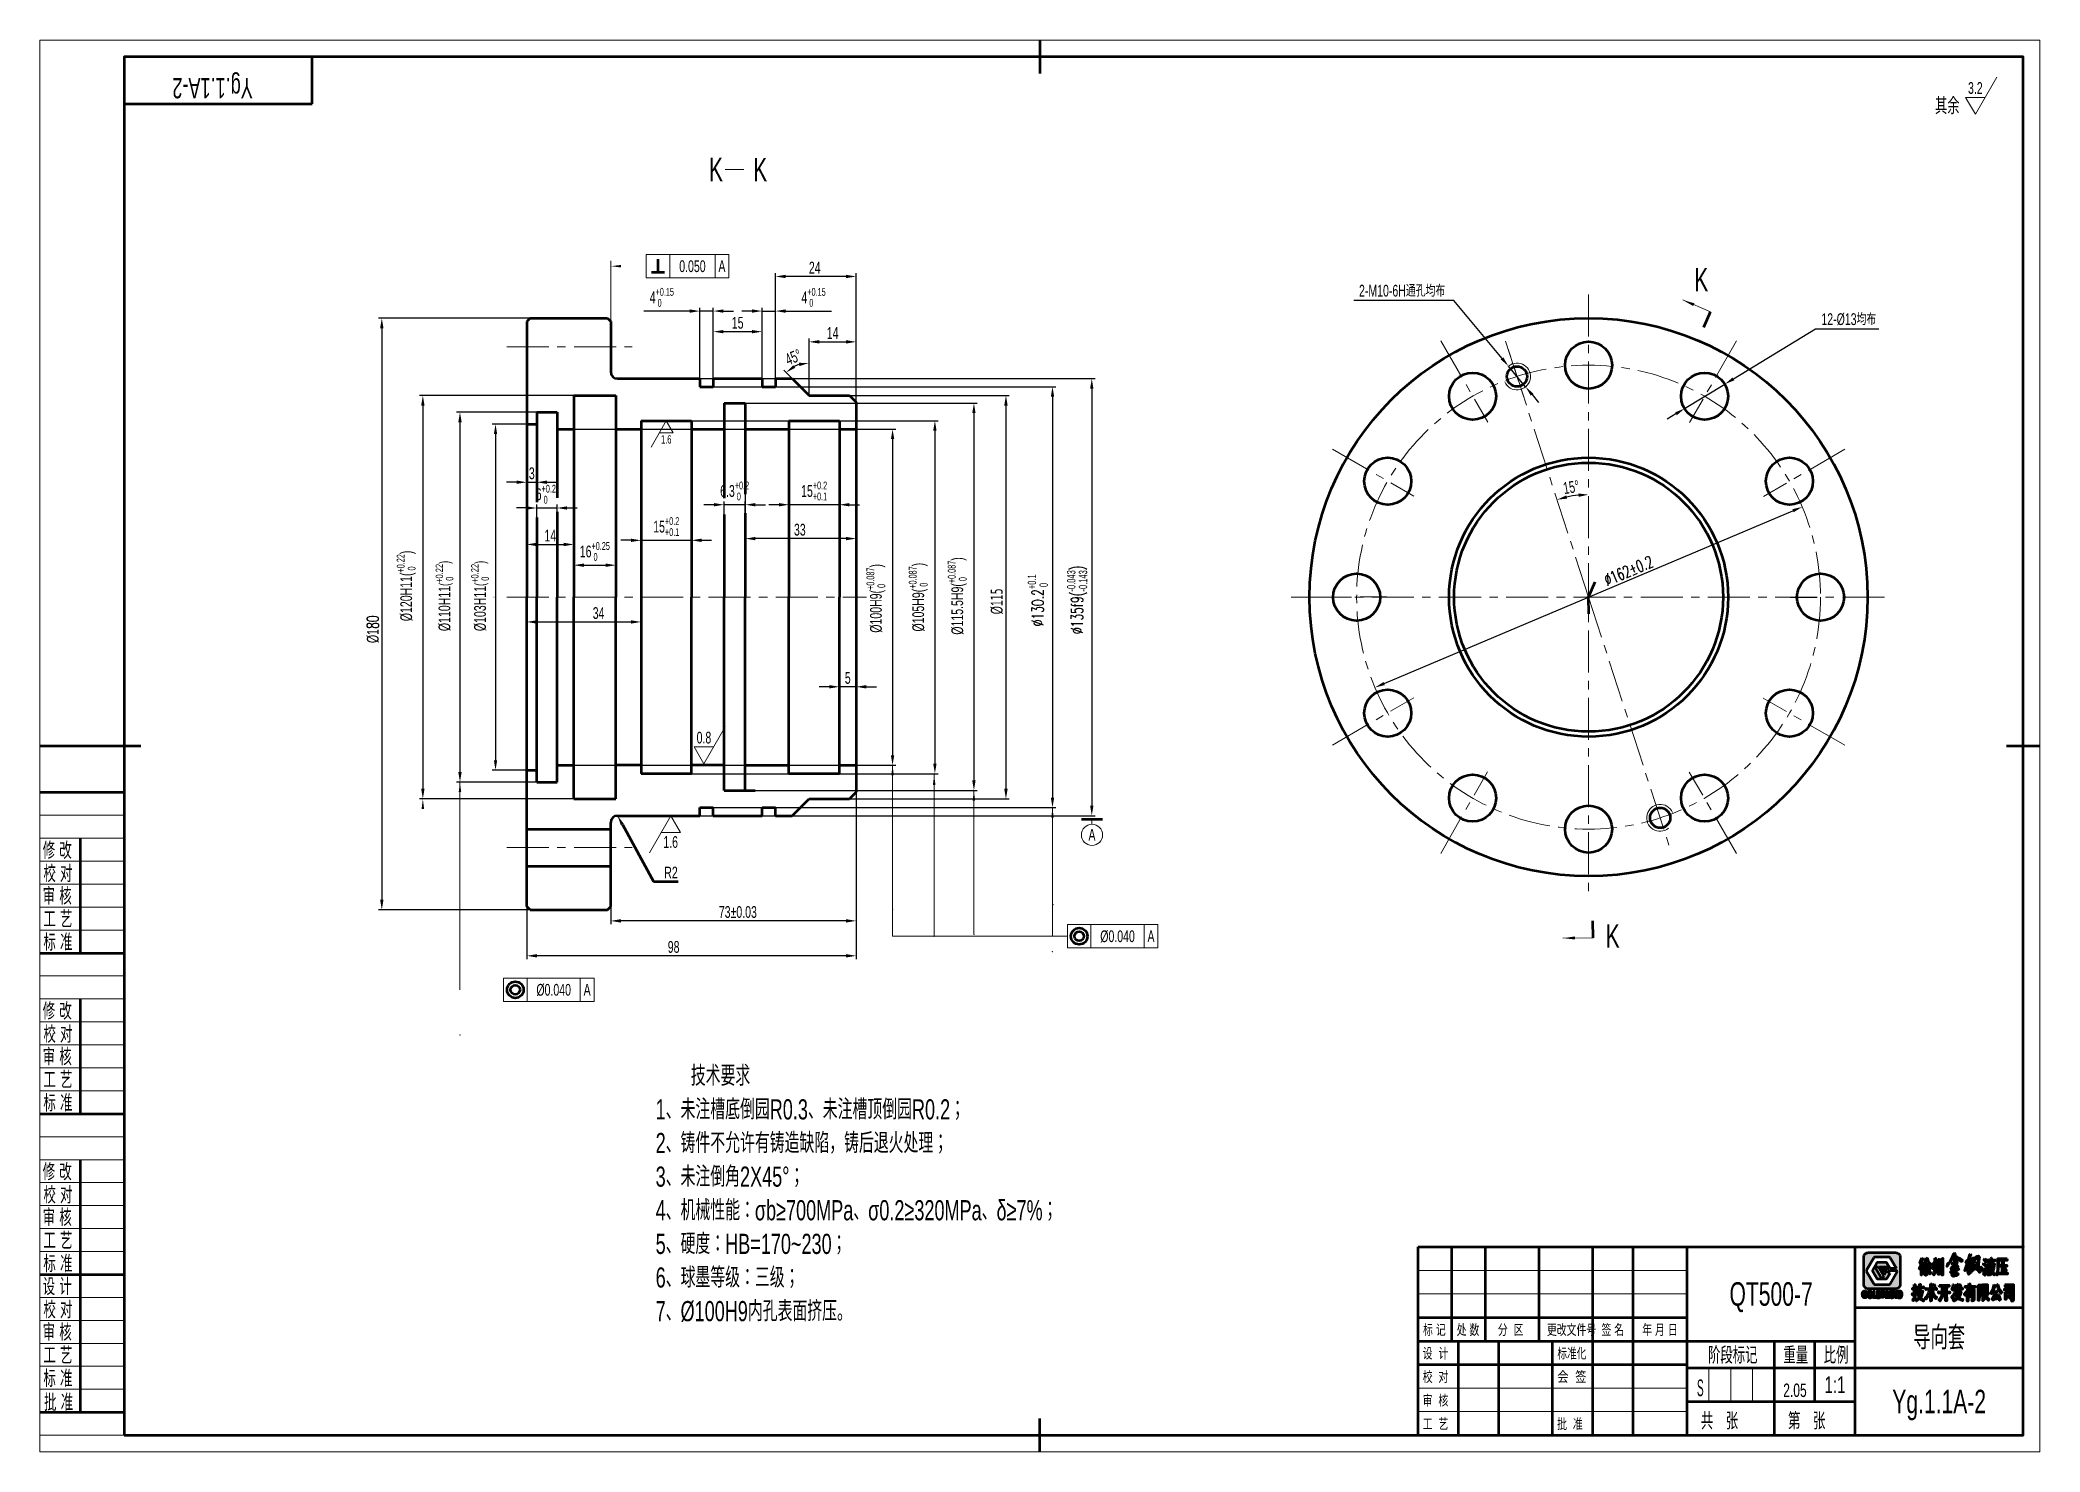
# Model space of a CAD drawing. Extents: x -200 to 395, y -5 to 415.
import ezdxf
from ezdxf.enums import TextEntityAlignment as Align

# ---------------------------------------------------------------- set-up
doc = ezdxf.new("R2010")
doc.units = 0
doc.header["$LTSCALE"] = 10
doc.header["$MEASUREMENT"] = 0
doc.linetypes.add('G', pattern=[2, 1.25, -0.25, 0.25, -0.25])
doc.layers.get('0').update_dxf_attribs({"linetype": 'CONTINUOUS', "lineweight": 53})
doc.layers.get('Defpoints').update_dxf_attribs({"linetype": 'CONTINUOUS', "lineweight": 53})
for name, color, linetype, lineweight in [('01', 7, 'CONTINUOUS', 53), ('02', 1, 'CONTINUOUS', 20), ('03C', 3, 'CONTINUOUS', 20), ('05', 4, 'G', 20), ('08', 1, 'CONTINUOUS', 20), ('11', 3, 'CONTINUOUS', 20), ('13', 3, 'CONTINUOUS', 20), ('6', 6, 'CONTINUOUS', 20), ('画图基本层', 7, 'CONTINUOUS', 53)]:
    doc.layers.add(name, color=color, linetype=linetype, lineweight=lineweight)
doc.styles.add('INTECAD', font='GBTXT', dxfattribs={"width": 0.67, "bigfont": 'INTECAD'})
doc.styles.get("Standard").update_dxf_attribs({"font": 'GBTXT', "width": 0.67, "bigfont": 'INTECAD'})
doc.dimstyles.new('INTE', dxfattribs={"dimtxt": 3.5, "dimasz": 3, "dimexe": 1, "dimexo": 0, "dimgap": 1, "dimtad": 0, "dimdec": 4, "dimdsep": 46, "dimtxsty": 'Standard', "dimcen": 0, "dimclrd": 1, "dimclre": 1, "dimclrt": 3, "dimadec": 0, "dimazin": 0, "dimtfac": 1, "dimtdec": 4, "dimtix": 1, "dimtmove": 0, "dimatfit": 0, "dimfxl": 0, "dimtvp": 0.75, "dimtolj": 1, "dimtzin": 0, "dimarcsym": 0})
doc.dimstyles.new('INTE_CIR_CIR2', dxfattribs={"dimtxt": 3.5, "dimasz": 3, "dimexe": 1, "dimexo": 0, "dimgap": 1, "dimtad": 1, "dimtoh": 1, "dimdec": 4, "dimdsep": 46, "dimtxsty": 'Standard', "dimcen": 0, "dimclrd": 1, "dimclre": 1, "dimclrt": 3, "dimadec": 0, "dimazin": 0, "dimtfac": 1, "dimtdec": 4, "dimtmove": 0, "dimatfit": 0, "dimfxl": 0, "dimtvp": 0.75, "dimtolj": 1, "dimtzin": 0, "dimarcsym": 0})

msp = doc.modelspace()

# ---------------------------------------------------------------- texts
at = {"color": 3, "insert": (-12.28174, 167.35441), "char_height": 3.5, "width": 9.3368332, "attachment_point": 5}
msp.add_mtext('R2', dxfattribs=at)
at = {"layer": '01', "insert": (-136.69991, 401.57344), "char_height": 6, "width": 37.2, "attachment_point": 4, "rotation": 180}
msp.add_mtext('{\\fCentury Gothic|b0|i0|c0|p34;Yg.1.1A-2}', dxfattribs=at)
at = {"layer": '03C', "insert": (-16.84371, 109.91729), "char_height": 6, "width": 812.433043, "attachment_point": 1, "style": 'INTECAD'}
msp.add_mtext('       技术要求\\P1、未注槽底倒园R0.3、未注槽顶倒园R0.2；\\P2、铸件不允许有铸造缺陷，铸后退火处理；\\P3、未注倒角2X45°；\\P4、机械性能：σb≥700MPa、σ0.2≥320MPa、δ≥7%；\\P5、硬度：HB=170~230；\\P6、球墨等级：三级；\\P7、%%c100H9内孔表面挤压。', dxfattribs=at)
at = {"layer": '11', "style": 'INTECAD', "width": 0.67}
for s, p in [('%%C0.040', (120.57058, 148.4186)), ('A', (130.52808, 148.4186)), ('%%c0.040', (-47.17974, 132.48014)), ('A', (-37.22224, 132.48014))]:
    msp.add_text(s, height=3.5, dxfattribs=at).set_placement(p, align=Align.MIDDLE)
at = {"layer": '13', "width": 0.67}
for s, height, p in [('QT500-7', 7, (315, 42)), ('导向套', 7, (365, 29)), ('1:1', 5, (334, 15)), ('Yg.1.1A-2', 7, (365, 10))]:
    msp.add_text(s, height=height, dxfattribs=at).set_placement(p, align=Align.MIDDLE_CENTER)
for s, height, p in [('标 记', 3.5, (211.455, 29.506)), ('处 数', 3.5, (221.455, 29.506)), ('分  区', 3.5, (233.716, 29.506)), ('更改文件号', 3.5, (248.313, 29.506)), ('签 名', 3.5, (264.521, 29.506)), ('年 月 日', 3.5, (276.664, 29.506)), ('设  计', 3.5, (211.352, 22.506)), ('阶段标记', 5, (296.214, 21.266)), ('重量', 5, (318.641, 21.266)), ('比例', 5, (330.641, 21.266)), ('校  对', 3.5, (211.352, 15.506)), ('审  核', 3.5, (211.352, 8.506)), ('共   张', 5, (294.09235, 1.698)), ('第   张', 5, (320.05047, 1.698)), ('工  艺', 3.5, (211.352, 1.506)), ('批  准', 3.5, (251.352, 1.506))]:
    msp.add_text(s, height=height, dxfattribs=at).set_placement(p)
at = {"layer": '13'}
for s, width, p, p2 in [('标准化', 0.833867, (251.418, 22.506), (260.052, 22.506)), ('会  签', 0.651828, (251.418, 15.506), (260.052, 15.506))]:
    msp.add_text(s, height=3.5, dxfattribs=dict(at, width=width)).set_placement(p, p2, align=Align.FIT)
at = {"layer": '13', "style": 'INTECAD', "width": 0.447426}
msp.add_text('S', height=5, dxfattribs=at).set_placement((293.94201, 11.58914), align=Align.CENTER)
at = {"layer": '6', "insert": (322.10288, 13.33172), "char_height": 4, "width": 14.9, "attachment_point": 5, "style": 'INTECAD'}
msp.add_mtext('{\\fCentury Gothic|b0|i0|c0|p34;\\C7;2.05}', dxfattribs=at)

# ---------------------------------------------------------------- blocks, each defined once
blk = doc.blocks.new('D_H_D_H')
at = {"layer": '01'}
for p, q in [((56, -14), (56, 0)), ((0, -14), (56, -14))]:
    blk.add_line(p, q, dxfattribs=at)
blk = doc.blocks.new('*U1', base_point=(269.04, 71.29))
at = {"layer": '01'}
for p, q in [((307.38, 252.94), (309.34, 257.54)), ((273.07, 172.66), (275.03, 177.26)), ((273.13, 167.66), (273.07, 172.66)), ((274.44, 71.36), (274.37, 76.36))]:
    blk.add_line(p, q, dxfattribs=at)
at = {"layer": '02'}
for p, q in [((309.34, 257.54), (301.07, 261.07)), ((274.44, 71.36), (265.44, 71.24))]:
    blk.add_line(p, q, dxfattribs=at)
at = {"layer": '02', "color": 1}
for points in [[(304.55, 260.07), (304.2, 259.25), (301.07, 261.07)], [(269.03, 71.74), (269.04, 70.84), (265.44, 71.24)]]:
    blk.add_solid(points, dxfattribs=at)
at = {"layer": '11', "style": 'INTECAD', "width": 0.67}
for p in [(306.61, 267.12), (280.25, 71.87)]:
    blk.add_text('K', height=7, dxfattribs=at).set_placement(p, align=Align.MIDDLE)
blk = doc.blocks.new('ROUGH3', base_point=(12, -20))
at = {"layer": '11'}
for p, q in [((17, -17.11), (12, -20)), ((17, -17.11), (17, -22.89)), ((12, -20), (23, -26.35))]:
    blk.add_line(p, q, dxfattribs=at)
blk = doc.blocks.new('*U3', base_point=(363.77, 269.93))
at = {"layer": '11', "rotation": 90}
blk.add_blockref('ROUGH3', (375.77, 269.93), dxfattribs=at)
at = {"layer": '11', "style": 'INTECAD', "width": 0.67}
blk.add_text('其余', height=4.949, dxfattribs=at).set_placement((363.77, 269.93))
blk.add_text('3.2', height=3.5, dxfattribs=at).set_placement((375.77, 277.73), align=Align.MIDDLE_CENTER)
blk = doc.blocks.new('*D4')
at = {"color": 1, "lineweight": -2}
for p, q in [((9.81, 307.02), (78.84, 307.02)), ((77.84, 304.02), (77.84, 194.77)), ((6.51, 191.77), (78.84, 191.77))]:
    blk.add_line(p, q, dxfattribs=at)
at = {"color": 1}
for points in [[(77.34, 304.02), (78.34, 304.02), (77.84, 307.02)], [(77.34, 194.77), (78.34, 194.77), (77.84, 191.77)]]:
    blk.add_solid(points, dxfattribs=at)
at = {"layer": 'Defpoints', "color": 0}
for p in [(9.81, 307.02), (6.51, 191.77), (77.84, 191.77)]:
    blk.add_point(p, dxfattribs=at)
at = {"color": 3, "insert": (72.88, 249.63), "char_height": 3.5, "attachment_point": 5, "rotation": 90}
blk.add_mtext('\\A1;%%C{115.5H9(}{\\H2.333450;\\S+0.087^  0    ;})', dxfattribs=at)
blk = doc.blocks.new('*D5')
at = {"color": 1, "lineweight": -2}
for p, q in [((-55.19, 300.77), (-65.48, 300.77)), ((-64.48, 297.77), (-64.48, 200.77)), ((-55.19, 197.77), (-65.48, 197.77))]:
    blk.add_line(p, q, dxfattribs=at)
at = {"color": 1}
for points in [[(-64.98, 297.77), (-63.98, 297.77), (-64.48, 300.77)], [(-64.98, 200.77), (-63.98, 200.77), (-64.48, 197.77)]]:
    blk.add_solid(points, dxfattribs=at)
at = {"layer": 'Defpoints', "color": 0}
for p in [(-55.19, 300.77), (-64.48, 197.77), (-55.19, 197.77)]:
    blk.add_point(p, dxfattribs=at)
at = {"color": 3, "insert": (-69.08, 249.63), "char_height": 3.5, "attachment_point": 5, "rotation": 90}
blk.add_mtext('\\A1;%%C103H11{\\H0.875x;(\\H0.7143x;\\S+0.22^  0   ;\\H1.4x;)}', dxfattribs=at)
blk = doc.blocks.new('*D6')
at = {"color": 1, "lineweight": -2}
for p, q in [((-52.19, 304.27), (-76.06, 304.27)), ((-75.06, 301.27), (-75.06, 197.27)), ((-52.19, 194.27), (-76.06, 194.27))]:
    blk.add_line(p, q, dxfattribs=at)
at = {"color": 1}
for points in [[(-75.56, 301.27), (-74.56, 301.27), (-75.06, 304.27)], [(-75.56, 197.27), (-74.56, 197.27), (-75.06, 194.27)]]:
    blk.add_solid(points, dxfattribs=at)
at = {"layer": 'Defpoints', "color": 0}
for p in [(-52.19, 304.27), (-75.06, 194.27), (-52.19, 194.27)]:
    blk.add_point(p, dxfattribs=at)
at = {"color": 3, "insert": (-79.66, 249.63), "char_height": 3.5, "attachment_point": 5, "rotation": 90}
blk.add_mtext('\\A1;%%C110H11{\\H0.875x;(\\H0.7143x;\\S+0.22^  0   ;\\H1.4x;)}', dxfattribs=at)
blk = doc.blocks.new('*D7')
at = {"color": 1, "lineweight": -2}
for p, q in [((-41.19, 309.27), (-87.1, 309.27)), ((-86.1, 306.27), (-86.1, 192.27)), ((-41.19, 189.27), (-87.1, 189.27))]:
    blk.add_line(p, q, dxfattribs=at)
at = {"color": 1}
for points in [[(-86.6, 306.27), (-85.6, 306.27), (-86.1, 309.27)], [(-86.6, 192.27), (-85.6, 192.27), (-86.1, 189.27)]]:
    blk.add_solid(points, dxfattribs=at)
at = {"layer": 'Defpoints', "color": 0}
for p in [(-41.19, 309.27), (-86.1, 189.27), (-41.19, 189.27)]:
    blk.add_point(p, dxfattribs=at)
at = {"color": 3, "insert": (-91.06, 252.62), "char_height": 3.5, "attachment_point": 5, "rotation": 90}
blk.add_mtext('\\A1;%%C{120H11(}{\\H2.333450;\\S+0.22^  0   ;})', dxfattribs=at)
blk = doc.blocks.new('*D8')
at = {"color": 1, "lineweight": -2}
for p, q in [((42.81, 179.27), (42.81, 141.59)), ((-55.19, 157.27), (-55.19, 141.59)), ((39.81, 142.59), (-52.19, 142.59))]:
    blk.add_line(p, q, dxfattribs=at)
at = {"color": 1}
for points in [[(-52.19, 143.09), (-52.19, 142.09), (-55.19, 142.59)], [(39.81, 143.09), (39.81, 142.09), (42.81, 142.59)]]:
    blk.add_solid(points, dxfattribs=at)
at = {"layer": 'Defpoints', "color": 0}
for p in [(42.81, 179.27), (-55.19, 157.27), (-55.19, 142.59)]:
    blk.add_point(p, dxfattribs=at)
at = {"color": 3, "insert": (-11.49, 145.21), "char_height": 3.5, "attachment_point": 5}
blk.add_mtext('\\A1;98', dxfattribs=at)
blk = doc.blocks.new('ROUGH0', base_point=(92.79, 107.51))
at = {"layer": '11'}
for p, q in [((97.79, 110.4), (92.79, 107.51)), ((92.79, 107.51), (103.79, 101.16)), ((97.79, 110.4), (97.79, 104.63))]:
    blk.add_line(p, q, dxfattribs=at)
blk = doc.blocks.new('*U10', base_point=(92.79, 107.51))
at = {"layer": '11', "rotation": 270}
blk.add_blockref('ROUGH0', (92.79, 107.51), dxfattribs=at)
at = {"layer": '11', "style": 'INTECAD', "width": 0.67}
blk.add_text('1.6', height=3.5, dxfattribs=at).set_placement((92.79, 99.71), align=Align.MIDDLE_CENTER)
blk = doc.blocks.new('*D11')
at = {"color": 1, "lineweight": -2}
for p, q in [((-55.19, 331.27), (-55.19, 282.46)), ((-52.19, 304.27), (-52.19, 282.46)), ((-58.19, 283.46), (-61.19, 283.46)), ((-55.19, 283.46), (-52.19, 283.46)), ((-49.19, 283.46), (-46.19, 283.46))]:
    blk.add_line(p, q, dxfattribs=at)
at = {"color": 1}
for points in [[(-58.19, 283.96), (-58.19, 282.96), (-55.19, 283.46)], [(-49.19, 283.96), (-49.19, 282.96), (-52.19, 283.46)]]:
    blk.add_solid(points, dxfattribs=at)
at = {"layer": 'Defpoints', "color": 0}
for p in [(-55.19, 331.27), (-52.19, 304.27), (-52.19, 283.46)]:
    blk.add_point(p, dxfattribs=at)
at = {"color": 3, "insert": (-53.69, 286.09), "char_height": 3.5, "attachment_point": 5}
blk.add_mtext('\\A1;3', dxfattribs=at)
blk = doc.blocks.new('*D12')
at = {"color": 1, "lineweight": -2}
for p, q in [((-55.24, 275.8), (-58.24, 275.8)), ((-52.24, 270.44), (-52.24, 276.8)), ((-52.24, 275.8), (-46.19, 275.8)), ((-46.19, 271.95), (-46.19, 276.8)), ((-43.19, 275.8), (-40.19, 275.8))]:
    blk.add_line(p, q, dxfattribs=at)
at = {"color": 1}
for points in [[(-55.24, 276.3), (-55.24, 275.3), (-52.24, 275.8)], [(-43.19, 276.3), (-43.19, 275.3), (-46.19, 275.8)]]:
    blk.add_solid(points, dxfattribs=at)
at = {"layer": 'Defpoints', "color": 0}
for p in [(-46.19, 275.8), (-52.24, 270.44), (-46.19, 271.95)]:
    blk.add_point(p, dxfattribs=at)
at = {"color": 3, "insert": (-49.22, 279.89), "char_height": 3.5, "attachment_point": 5}
blk.add_mtext('\\A1;{6}{\\H2.333450;\\S+0.2 ^  0;}', dxfattribs=at)
blk = doc.blocks.new('*D13')
at = {"color": 1, "lineweight": -2}
for p, q in [((-55.19, 331.27), (-55.19, 263.95)), ((-41.19, 301.77), (-41.19, 263.95)), ((-52.19, 264.95), (-44.19, 264.95))]:
    blk.add_line(p, q, dxfattribs=at)
at = {"color": 1}
for points in [[(-52.19, 265.45), (-52.19, 264.45), (-55.19, 264.95)], [(-44.19, 265.45), (-44.19, 264.45), (-41.19, 264.95)]]:
    blk.add_solid(points, dxfattribs=at)
at = {"layer": 'Defpoints', "color": 0}
for p in [(-55.19, 331.27), (-41.19, 301.77), (-41.19, 264.95)]:
    blk.add_point(p, dxfattribs=at)
at = {"color": 3, "insert": (-48.19, 267.58), "char_height": 3.5, "attachment_point": 5}
blk.add_mtext('\\A1;14', dxfattribs=at)
blk = doc.blocks.new('*D14')
at = {"color": 1, "lineweight": -2}
for p, q in [((-21.19, 301.77), (-21.19, 265.18)), ((-6.19, 301.77), (-6.19, 265.18)), ((-24.19, 266.18), (-27.19, 266.18)), ((-21.19, 266.18), (-6.19, 266.18)), ((-3.19, 266.18), (-0.19, 266.18))]:
    blk.add_line(p, q, dxfattribs=at)
at = {"color": 1}
for points in [[(-24.19, 266.68), (-24.19, 265.68), (-21.19, 266.18)], [(-3.19, 266.68), (-3.19, 265.68), (-6.19, 266.18)]]:
    blk.add_solid(points, dxfattribs=at)
at = {"layer": 'Defpoints', "color": 0}
for p in [(-21.19, 301.77), (-6.19, 301.77), (-6.19, 266.18)]:
    blk.add_point(p, dxfattribs=at)
at = {"color": 3, "insert": (-13.69, 270.26), "char_height": 3.5, "attachment_point": 5}
blk.add_mtext('\\A1;{15}{\\H2.333450;\\S+0.2^ +0.1;}', dxfattribs=at)
blk = doc.blocks.new('*U15', base_point=(89.18, 212.51))
at = {"layer": '11', "xscale": 0.7142857143, "yscale": 0.7142857143, "rotation": 270}
blk.add_blockref('ROUGH0', (89.18, 212.51), dxfattribs=at)
at = {"layer": '11', "style": 'INTECAD', "width": 0.67}
blk.add_text('1.6', height=2.5, dxfattribs=at).set_placement((89.18, 206.94), align=Align.MIDDLE_CENTER)
blk = doc.blocks.new('*U16', base_point=(185.66, 104.51))
at = {"layer": '01'}
blk.add_line((188.81, 105.91), (182.51, 105.91), dxfattribs=at)
at = {"layer": '02'}
blk.add_line((185.66, 105.91), (185.66, 104.51), dxfattribs=at)
blk.add_circle((185.66, 101.36), 3.15, dxfattribs=at)
at = {"layer": '11', "style": 'INTECAD', "width": 0.67}
blk.add_text('A', height=3.5, dxfattribs=at).set_placement((185.66, 101.36), align=Align.MIDDLE)
blk = doc.blocks.new('*U18', base_point=(160.46, 124.48))
at = {"layer": '02'}
blk.add_line((160.46, 81.66), (160.46, 124.48), dxfattribs=at)
blk.add_lwpolyline([(160.46, 121.48, 0.75, 0, 0), (160.46, 124.48, 0, 0, 0)], format="xyseb", dxfattribs=at)
blk.add_point((160.46, 81.66), dxfattribs=at)
blk = doc.blocks.new('*U19', base_point=(151.25, 129.68))
at = {"layer": '02'}
blk.add_line((151.25, 81.66), (151.25, 129.68), dxfattribs=at)
blk.add_lwpolyline([(151.25, 126.68, 0.75, 0, 0), (151.25, 129.68, 0, 0, 0)], format="xyseb", dxfattribs=at)
blk.add_point((151.25, 81.66), dxfattribs=at)
blk = doc.blocks.new('*D20')
at = {"color": 1, "lineweight": -2}
for p, q in [((-54.19, 332.27), (-99.31, 332.27)), ((-98.31, 329.27), (-98.31, 159.27)), ((-54.19, 156.27), (-99.31, 156.27))]:
    blk.add_line(p, q, dxfattribs=at)
at = {"color": 1}
for points in [[(-98.81, 329.27), (-97.81, 329.27), (-98.31, 332.27)], [(-98.81, 159.27), (-97.81, 159.27), (-98.31, 156.27)]]:
    blk.add_solid(points, dxfattribs=at)
at = {"layer": 'Defpoints', "color": 0}
for p in [(-54.19, 332.27), (-98.31, 156.27), (-54.19, 156.27)]:
    blk.add_point(p, dxfattribs=at)
at = {"color": 3, "insert": (-100.94, 239.72), "char_height": 3.5, "attachment_point": 5, "rotation": 90}
blk.add_mtext('\\A1;%%C1{\\Ftxt.shx|c0;80}', dxfattribs=at)
blk = doc.blocks.new('*D21')
at = {"color": 1, "lineweight": -2}
for p, q in [((42.81, 191.27), (42.81, 151.98)), ((-30.19, 157.27), (-30.19, 151.98)), ((39.81, 152.98), (-27.19, 152.98))]:
    blk.add_line(p, q, dxfattribs=at)
at = {"color": 1}
for points in [[(-27.19, 153.48), (-27.19, 152.48), (-30.19, 152.98)], [(39.81, 153.48), (39.81, 152.48), (42.81, 152.98)]]:
    blk.add_solid(points, dxfattribs=at)
at = {"layer": 'Defpoints', "color": 0}
for p in [(42.81, 191.27), (-30.19, 157.27), (-30.19, 152.98)]:
    blk.add_point(p, dxfattribs=at)
at = {"color": 3, "insert": (7.61, 155.6), "char_height": 3.5, "attachment_point": 5}
blk.add_mtext('\\A1;73±0.03', dxfattribs=at)
blk = doc.blocks.new('*D22')
at = {"layer": '08', "color": 1, "lineweight": -2}
for p, q in [((220.65, 337.56), (190.84, 337.56)), ((234.95, 320.3), (220.65, 337.56)), ((241.97, 311.83), (236.86, 317.99)), ((243.88, 309.52), (245.8, 307.21))]:
    blk.add_line(p, q, dxfattribs=at)
at = {"layer": '08', "color": 1}
for points in [[(235.33, 320.61), (234.56, 319.98), (236.86, 317.99)], [(244.27, 309.83), (243.5, 309.2), (241.97, 311.83)]]:
    blk.add_solid(points, dxfattribs=at)
at = {"layer": 'Defpoints', "color": 0}
for p in [(236.86, 317.99), (241.97, 311.83)]:
    blk.add_point(p, dxfattribs=at)
at = {"layer": '08', "color": 3, "insert": (205.24, 340.41), "char_height": 3.5, "attachment_point": 5}
blk.add_mtext('\\A1;2-M10-6H通孔均布', dxfattribs=at)
blk = doc.blocks.new('*D23')
at = {"color": 1, "lineweight": -2}
for p, q in [((-41.19, 299.27), (54.64, 299.27)), ((53.64, 296.27), (53.64, 202.27)), ((-41.19, 199.27), (54.64, 199.27))]:
    blk.add_line(p, q, dxfattribs=at)
at = {"color": 1}
for points in [[(53.14, 296.27), (54.14, 296.27), (53.64, 299.27)], [(53.14, 202.27), (54.14, 202.27), (53.64, 199.27)]]:
    blk.add_solid(points, dxfattribs=at)
at = {"layer": 'Defpoints', "color": 0}
for p in [(-41.19, 299.27), (-41.19, 199.27), (53.64, 199.27)]:
    blk.add_point(p, dxfattribs=at)
at = {"color": 3, "insert": (48.68, 248.91), "char_height": 3.5, "attachment_point": 5, "rotation": 90}
blk.add_mtext('\\A1;%%C{100H9(}{\\H2.333450;\\S+0.087^  0    ;})', dxfattribs=at)
blk = doc.blocks.new('*D24')
at = {"color": 1, "lineweight": -2}
for p, q in [((28.81, 309.27), (88.37, 309.27)), ((87.37, 306.27), (87.37, 192.27)), ((28.81, 189.27), (88.37, 189.27))]:
    blk.add_line(p, q, dxfattribs=at)
at = {"color": 1}
for points in [[(86.87, 306.27), (87.87, 306.27), (87.37, 309.27)], [(86.87, 192.27), (87.87, 192.27), (87.37, 189.27)]]:
    blk.add_solid(points, dxfattribs=at)
at = {"layer": 'Defpoints', "color": 0}
for p in [(28.81, 309.27), (28.81, 189.27), (87.37, 189.27)]:
    blk.add_point(p, dxfattribs=at)
at = {"color": 3, "insert": (84.68, 248.02), "char_height": 3.5, "attachment_point": 5, "rotation": 90}
blk.add_mtext('\\A1;%%C1{\\fTahoma|b0|i0|c0|p32;15}', dxfattribs=at)
blk = doc.blocks.new('*D25')
at = {"color": 1, "lineweight": -2}
for p, q in [((-3.69, 311.87), (102.22, 311.87)), ((101.22, 308.87), (101.22, 189.67)), ((-3.69, 186.67), (102.22, 186.67))]:
    blk.add_line(p, q, dxfattribs=at)
at = {"color": 1}
for points in [[(100.72, 308.87), (101.72, 308.87), (101.22, 311.87)], [(100.72, 189.67), (101.72, 189.67), (101.22, 186.67)]]:
    blk.add_solid(points, dxfattribs=at)
at = {"layer": 'Defpoints', "color": 0}
for p in [(-3.69, 311.87), (-3.69, 186.67), (101.22, 186.67)]:
    blk.add_point(p, dxfattribs=at)
at = {"color": 3, "insert": (96.84, 248.33), "char_height": 3.5, "attachment_point": 5, "rotation": 90}
blk.add_mtext('\\A1;{\\Ftxt.shx|c0;%%C130.2\\Fgbtxt.shx,intecad.shx|c0;\\H0.7143x;\\S+0.1^  0;}', dxfattribs=at)
blk = doc.blocks.new('*D26')
at = {"color": 1, "lineweight": -2}
for p, q in [((-14.19, 314.27), (113.91, 314.27)), ((112.91, 311.27), (112.91, 187.27)), ((-14.19, 184.27), (113.91, 184.27))]:
    blk.add_line(p, q, dxfattribs=at)
at = {"color": 1}
for points in [[(112.41, 311.27), (113.41, 311.27), (112.91, 314.27)], [(112.41, 187.27), (113.41, 187.27), (112.91, 184.27)]]:
    blk.add_solid(points, dxfattribs=at)
at = {"layer": 'Defpoints', "color": 0}
for p in [(-14.19, 314.27), (-14.19, 184.27), (112.91, 184.27)]:
    blk.add_point(p, dxfattribs=at)
at = {"color": 3, "insert": (108.54, 248.49), "char_height": 3.5, "attachment_point": 5, "rotation": 90}
blk.add_mtext('\\A1;{\\Ftxt.shx|c0;%%C135f9(\\Fgbtxt.shx,intecad.shx|c0;\\H0.7143x;\\S-0.043^ -0.143;\\Ftxt.shx|c0;\\H1.4x;)}', dxfattribs=at)
blk = doc.blocks.new('*D27')
at = {"color": 1, "lineweight": -2}
for p, q in [((-55.19, 157.27), (-55.19, 242.9)), ((-52.19, 241.9), (-24.19, 241.9)), ((-21.19, 196.77), (-21.19, 242.9))]:
    blk.add_line(p, q, dxfattribs=at)
at = {"color": 1}
for points in [[(-52.19, 242.4), (-52.19, 241.4), (-55.19, 241.9)], [(-24.19, 242.4), (-24.19, 241.4), (-21.19, 241.9)]]:
    blk.add_solid(points, dxfattribs=at)
at = {"layer": 'Defpoints', "color": 0}
for p in [(-21.19, 241.9), (-21.19, 196.77), (-55.19, 157.27)]:
    blk.add_point(p, dxfattribs=at)
at = {"color": 3, "insert": (-33.82, 244.52), "char_height": 3.5, "attachment_point": 5}
blk.add_mtext('\\A1;34', dxfattribs=at)
blk = doc.blocks.new('*D28')
at = {"color": 1, "lineweight": -2}
for p, q in [((42.81, 254.33), (42.81, 221.61)), ((37.81, 248.83), (37.81, 221.61)), ((34.81, 222.61), (31.81, 222.61)), ((42.81, 222.61), (37.81, 222.61)), ((45.81, 222.61), (48.81, 222.61))]:
    blk.add_line(p, q, dxfattribs=at)
at = {"color": 1}
for points in [[(34.81, 223.11), (34.81, 222.11), (37.81, 222.61)], [(45.81, 223.11), (45.81, 222.11), (42.81, 222.61)]]:
    blk.add_solid(points, dxfattribs=at)
at = {"layer": 'Defpoints', "color": 0}
for p in [(42.81, 254.33), (37.81, 248.83), (37.81, 222.61)]:
    blk.add_point(p, dxfattribs=at)
at = {"color": 3, "insert": (40.31, 225.23), "char_height": 3.5, "attachment_point": 5}
blk.add_mtext('\\A1;5', dxfattribs=at)
blk = doc.blocks.new('*D29')
at = {"color": 1, "lineweight": -2}
for p, q in [((22.81, 301.77), (22.81, 275.77)), ((37.81, 301.77), (37.81, 275.77)), ((19.81, 276.77), (16.81, 276.77)), ((37.81, 276.77), (22.81, 276.77)), ((40.81, 276.77), (43.81, 276.77))]:
    blk.add_line(p, q, dxfattribs=at)
at = {"color": 1}
for points in [[(19.81, 277.27), (19.81, 276.27), (22.81, 276.77)], [(40.81, 277.27), (40.81, 276.27), (37.81, 276.77)]]:
    blk.add_solid(points, dxfattribs=at)
at = {"layer": 'Defpoints', "color": 0}
for p in [(22.81, 301.77), (37.81, 301.77), (22.81, 276.77)]:
    blk.add_point(p, dxfattribs=at)
at = {"color": 3, "insert": (30.31, 280.86), "char_height": 3.5, "attachment_point": 5}
blk.add_mtext('\\A1;{15}{\\H2.333450;\\S+0.2^ +0.1;}', dxfattribs=at)
blk = doc.blocks.new('*D30')
at = {"color": 1, "lineweight": -2}
for p, q in [((42.81, 307.27), (42.81, 265.69)), ((9.81, 301.77), (9.81, 265.69)), ((39.81, 266.69), (12.81, 266.69))]:
    blk.add_line(p, q, dxfattribs=at)
at = {"color": 1}
for points in [[(12.81, 267.19), (12.81, 266.19), (9.81, 266.69)], [(39.81, 267.19), (39.81, 266.19), (42.81, 266.69)]]:
    blk.add_solid(points, dxfattribs=at)
at = {"layer": 'Defpoints', "color": 0}
for p in [(42.81, 307.27), (9.81, 301.77), (9.81, 266.69)]:
    blk.add_point(p, dxfattribs=at)
at = {"color": 3, "insert": (26.05, 269.32), "char_height": 3.5, "attachment_point": 5}
blk.add_mtext('\\A1;33', dxfattribs=at)
blk = doc.blocks.new('*D31')
at = {"color": 1, "lineweight": -2}
for p, q in [((0.51, 276.77), (-2.49, 276.77)), ((3.51, 272.92), (3.51, 277.77)), ((9.81, 276.77), (3.51, 276.77)), ((9.81, 271.92), (9.81, 277.77)), ((12.81, 276.77), (15.81, 276.77))]:
    blk.add_line(p, q, dxfattribs=at)
at = {"color": 1}
for points in [[(0.51, 277.27), (0.51, 276.27), (3.51, 276.77)], [(12.81, 277.27), (12.81, 276.27), (9.81, 276.77)]]:
    blk.add_solid(points, dxfattribs=at)
at = {"layer": 'Defpoints', "color": 0}
for p in [(3.51, 276.77), (3.51, 272.92), (9.81, 271.92)]:
    blk.add_point(p, dxfattribs=at)
at = {"color": 3, "insert": (6.66, 280.86), "char_height": 3.5, "attachment_point": 5}
blk.add_mtext('\\A1;{6.3}{\\H2.333450;\\S+0.2^  0;}', dxfattribs=at)
blk = doc.blocks.new('*D32')
at = {"color": 1, "lineweight": -2}
for p, q in [((-6.69, 334.37), (-20.33, 334.37)), ((-3.69, 314.27), (-3.69, 335.37)), ((0.31, 334.37), (-3.69, 334.37)), ((0.31, 314.27), (0.31, 335.37)), ((3.31, 334.37), (6.31, 334.37))]:
    blk.add_line(p, q, dxfattribs=at)
at = {"color": 1}
for points in [[(-6.69, 334.87), (-6.69, 333.87), (-3.69, 334.37)], [(3.31, 334.87), (3.31, 333.87), (0.31, 334.37)]]:
    blk.add_solid(points, dxfattribs=at)
at = {"layer": 'Defpoints', "color": 0}
for p in [(0.31, 334.37), (-3.69, 314.27), (0.31, 314.27)]:
    blk.add_point(p, dxfattribs=at)
at = {"color": 3, "insert": (-15.01, 338.45), "char_height": 3.5, "attachment_point": 5}
blk.add_mtext('\\A1;{4}{\\H2.333450;\\S+0.15^  0;}', dxfattribs=at)
blk = doc.blocks.new('*D33')
at = {"color": 1, "lineweight": -2}
for p, q in [((0.31, 314.27), (0.31, 329.25)), ((3.31, 328.25), (11.81, 328.25)), ((14.81, 314.27), (14.81, 329.25))]:
    blk.add_line(p, q, dxfattribs=at)
at = {"color": 1}
for points in [[(3.31, 328.75), (3.31, 327.75), (0.31, 328.25)], [(11.81, 328.75), (11.81, 327.75), (14.81, 328.25)]]:
    blk.add_solid(points, dxfattribs=at)
at = {"layer": 'Defpoints', "color": 0}
for p in [(14.81, 328.25), (0.31, 314.27), (14.81, 314.27)]:
    blk.add_point(p, dxfattribs=at)
at = {"color": 3, "insert": (7.56, 330.87), "char_height": 3.5, "attachment_point": 5}
blk.add_mtext('\\A1;15', dxfattribs=at)
blk = doc.blocks.new('*D34')
at = {"color": 1, "lineweight": -2}
for p, q in [((11.81, 334.37), (8.81, 334.37)), ((14.81, 314.27), (14.81, 335.37)), ((14.81, 334.37), (18.81, 334.37)), ((18.81, 314.27), (18.81, 335.37)), ((21.81, 334.37), (35.45, 334.37))]:
    blk.add_line(p, q, dxfattribs=at)
at = {"color": 1}
for points in [[(11.81, 334.87), (11.81, 333.87), (14.81, 334.37)], [(21.81, 334.87), (21.81, 333.87), (18.81, 334.37)]]:
    blk.add_solid(points, dxfattribs=at)
at = {"layer": 'Defpoints', "color": 0}
for p in [(18.81, 334.37), (14.81, 314.27), (18.81, 314.27)]:
    blk.add_point(p, dxfattribs=at)
at = {"color": 3, "insert": (30.13, 338.45), "char_height": 3.5, "attachment_point": 5}
blk.add_mtext('\\A1;{4}{\\H2.333450;\\S+0.15^  0;}', dxfattribs=at)
blk = doc.blocks.new('*D35')
at = {"color": 1, "lineweight": -2}
for p, q in [((28.81, 309.27), (28.81, 326.22)), ((31.81, 325.22), (39.81, 325.22)), ((42.81, 309.27), (42.81, 326.22))]:
    blk.add_line(p, q, dxfattribs=at)
at = {"color": 1}
for points in [[(31.81, 325.72), (31.81, 324.72), (28.81, 325.22)], [(39.81, 325.72), (39.81, 324.72), (42.81, 325.22)]]:
    blk.add_solid(points, dxfattribs=at)
at = {"layer": 'Defpoints', "color": 0}
for p in [(42.81, 325.22), (28.81, 309.27), (42.81, 309.27)]:
    blk.add_point(p, dxfattribs=at)
at = {"color": 3, "insert": (35.81, 327.85), "char_height": 3.5, "attachment_point": 5}
blk.add_mtext('\\A1;14', dxfattribs=at)
blk = doc.blocks.new('*D36')
at = {"color": 1, "lineweight": -2}
for p, q in [((18.81, 314.27), (18.81, 345.66)), ((42.81, 307.27), (42.81, 345.66)), ((39.81, 344.66), (21.81, 344.66))]:
    blk.add_line(p, q, dxfattribs=at)
at = {"color": 1}
for points in [[(21.81, 345.16), (21.81, 344.16), (18.81, 344.66)], [(39.81, 345.16), (39.81, 344.16), (42.81, 344.66)]]:
    blk.add_solid(points, dxfattribs=at)
at = {"layer": 'Defpoints', "color": 0}
for p in [(18.81, 344.66), (18.81, 314.27), (42.81, 307.27)]:
    blk.add_point(p, dxfattribs=at)
at = {"color": 3, "insert": (30.49, 347.29), "char_height": 3.5, "attachment_point": 5}
blk.add_mtext('\\A1;24', dxfattribs=at)
blk = doc.blocks.new('*D37')
at = {"color": 1, "lineweight": -2}
blk.add_line((23.81, 314.27), (21.26, 316.83), dxfattribs=at)
blk.add_arc((28.81, 309.27), 9.68, 107.82216, 117.17784, dxfattribs=at)
at = {"color": 1}
for points in [[(24.68, 317.48), (24.09, 318.29), (21.96, 316.12)], [(25.77, 318.98), (25.92, 318), (28.81, 318.95)]]:
    blk.add_solid(points, dxfattribs=at)
at = {"layer": 'Defpoints', "color": 0}
for p in [(28.81, 323.6), (26.3, 318.62), (23.81, 314.27), (28.81, 309.27), (28.81, 309.27)]:
    blk.add_point(p, dxfattribs=at)
at = {"color": 3, "insert": (24.1, 320.64), "char_height": 3.5, "attachment_point": 5, "rotation": 22.5}
blk.add_mtext('\\A1;45°', dxfattribs=at)
blk = doc.blocks.new('SPSYM7', base_point=(61.69, 268.15))
at = {"layer": '01'}
for p, q in [((62.14, 268.65), (63.24, 268.65)), ((62.69, 268.65), (62.69, 269.75))]:
    blk.add_line(p, q, dxfattribs=at)
blk = doc.blocks.new('*U39', base_point=(61.69, 271.65))
at = {"layer": '02'}
for p, q in [((79.24, 268.15), (79.24, 275.15)), ((92.71, 268.15), (92.71, 275.15))]:
    blk.add_line(p, q, dxfattribs=at)
blk.add_lwpolyline([(72.24, 268.15), (72.24, 275.15), (96.81, 275.15), (96.81, 268.15)], close=True, dxfattribs=at)
blk.add_lwpolyline([(72.24, 271.65, 0, 0, 0), (61.69, 271.65, 0, 0, 0), (61.69, 271.65, 0, 0.75, 0), (64.69, 271.65, 0.75, 0.75, 0)], format="xyseb", dxfattribs=at)
at = {"layer": '01', "xscale": 3.5, "yscale": 3.5}
blk.add_blockref('SPSYM7', (72.24, 268.15), dxfattribs=at)
at = {"layer": '11', "width": 0.67}
for s, p in [('0.050', (85.98, 271.65)), ('A', (94.76, 271.65))]:
    blk.add_text(s, height=3.5, dxfattribs=at).set_placement(p, align=Align.MIDDLE)
blk = doc.blocks.new('*D40')
at = {"color": 1, "lineweight": -2}
blk.add_line((199.91, 223.58), (321.5, 274.96), dxfattribs=at)
at = {"color": 1}
for points in [[(321.3, 275.42), (321.69, 274.5), (324.26, 276.13)], [(199.71, 224.04), (200.1, 223.12), (197.15, 222.41)]]:
    blk.add_solid(points, dxfattribs=at)
at = {"layer": 'Defpoints', "color": 0}
for p in [(324.26, 276.13), (197.15, 222.41)]:
    blk.add_point(p, dxfattribs=at)
at = {"color": 3, "insert": (272.58, 257.14), "char_height": 3.5, "attachment_point": 5, "rotation": 22.91005}
blk.add_mtext('\\A1;{\\Ftxt.shx|c0;%%C162±0.2}', dxfattribs=at)
blk = doc.blocks.new('*D41')
at = {"layer": '08', "color": 1, "lineweight": -2}
for p, q in [((303.79, 314.19), (328.25, 329.05)), ((328.25, 329.05), (347.01, 329.05)), ((289.26, 305.37), (301.23, 312.64)), ((286.7, 303.81), (284.13, 302.25))]:
    blk.add_line(p, q, dxfattribs=at)
at = {"layer": '08', "color": 1}
for points in [[(303.53, 314.62), (304.05, 313.77), (301.23, 312.64)], [(286.44, 304.24), (286.96, 303.38), (289.26, 305.37)]]:
    blk.add_solid(points, dxfattribs=at)
at = {"layer": 'Defpoints', "color": 0}
for p in [(301.23, 312.64), (289.26, 305.37)]:
    blk.add_point(p, dxfattribs=at)
at = {"layer": '08', "color": 3, "insert": (338.13, 331.9), "char_height": 3.5, "attachment_point": 5}
blk.add_mtext('\\A1;12-%%C13均布', dxfattribs=at)
blk = doc.blocks.new('*U42', base_point=(90.36, 132.51))
at = {"layer": '11', "rotation": 90}
blk.add_blockref('ROUGH0', (90.36, 132.51), dxfattribs=at)
at = {"layer": '11', "width": 0.67}
blk.add_text('0.8', height=3.5, dxfattribs=at).set_placement((90.36, 140.31), align=Align.MIDDLE_CENTER)
blk = doc.blocks.new('*D43')
at = {"color": 1, "lineweight": -2}
blk.add_arc((260.7, 249.27), 30.49, 95.64011, 102.32909, dxfattribs=at)
at = {"color": 1}
for points in [[(257.68, 280.11), (257.73, 279.11), (260.7, 279.76)], [(254.32, 278.57), (254.06, 279.54), (251.3, 278.27)]]:
    blk.add_solid(points, dxfattribs=at)
at = {"layer": 'Defpoints', "color": 0}
for p in [(236.55, 323.74), (260.7, 303.7), (257.52, 279.59), (260.7, 249.27), (260.7, 161.27)]:
    blk.add_point(p, dxfattribs=at)
at = {"color": 3, "insert": (255.53, 281.98), "char_height": 3.5, "attachment_point": 5, "rotation": 8.9846}
blk.add_mtext('\\A1;15°', dxfattribs=at)
blk = doc.blocks.new('*U44', base_point=(109.61, 269.46))
at = {"layer": '11', "width": 0.67}
blk.add_text('K', height=7, dxfattribs=at).set_placement((109.61, 269.46))
blk = doc.blocks.new('*D45')
at = {"color": 1, "lineweight": -2}
for p, q in [((-41.19, 254.92), (-41.19, 259.78)), ((-38.19, 258.78), (-31.69, 258.78)), ((-28.69, 254.92), (-28.69, 259.78))]:
    blk.add_line(p, q, dxfattribs=at)
at = {"color": 1}
for points in [[(-38.19, 259.28), (-38.19, 258.28), (-41.19, 258.78)], [(-31.69, 259.28), (-31.69, 258.28), (-28.69, 258.78)]]:
    blk.add_solid(points, dxfattribs=at)
at = {"layer": 'Defpoints', "color": 0}
for p in [(-28.69, 258.78), (-41.19, 254.92), (-28.69, 254.92)]:
    blk.add_point(p, dxfattribs=at)
at = {"color": 3, "insert": (-34.94, 262.86), "char_height": 3.5, "attachment_point": 5}
blk.add_mtext('\\A1;{16}{\\H2.333450;\\S+0.25^  0;}', dxfattribs=at)
blk = doc.blocks.new('*D46')
at = {"layer": '01', "color": 1, "lineweight": -2}
for p, q in [((-6.19, 301.77), (67.23, 301.77)), ((66.23, 298.77), (66.23, 199.77)), ((-6.19, 196.77), (67.23, 196.77))]:
    blk.add_line(p, q, dxfattribs=at)
at = {"layer": '01', "color": 1}
for points in [[(65.73, 298.77), (66.73, 298.77), (66.23, 301.77)], [(65.73, 199.77), (66.73, 199.77), (66.23, 196.77)]]:
    blk.add_solid(points, dxfattribs=at)
at = {"layer": 'Defpoints', "color": 0}
for p in [(-6.19, 301.77), (-6.19, 196.77), (66.23, 196.77)]:
    blk.add_point(p, dxfattribs=at)
at = {"layer": '01', "color": 3, "insert": (61.27, 249.27), "char_height": 3.5, "attachment_point": 5, "rotation": 90}
blk.add_mtext('\\A1;%%C{105H9(}{\\H2.333450;\\S+0.087^  0    ;})', dxfattribs=at)
blk = doc.blocks.new('Z_Z_Z')
at = {"layer": '02'}
for p, q in [((-25, 184.39), (0, 184.39)), ((-25, 177.56), (0, 177.56)), ((-25, 170.73), (0, 170.73)), ((-25, 163.9), (0, 163.9)), ((-25, 157.07), (0, 157.07)), ((-25, 150.24), (0, 150.24)), ((-25, 136.59), (0, 136.59)), ((-25, 129.76), (0, 129.76)), ((-25, 122.93), (0, 122.93)), ((-25, 116.1), (0, 116.1)), ((-25, 109.27), (0, 109.27)), ((-25, 102.44), (0, 102.44)), ((-25, 88.78), (0, 88.78)), ((-25, 81.95), (0, 81.95)), ((-25, 75.12), (0, 75.12)), ((-25, 68.29), (0, 68.29)), ((-25, 61.46), (0, 61.46)), ((-25, 54.63), (0, 54.63)), ((-25, 40.98), (0, 40.98)), ((-25, 34.15), (0, 34.15)), ((-25, 27.32), (0, 27.32)), ((-25, 20.49), (0, 20.49)), ((-25, 13.66), (0, 13.66)), ((-25, 0), (0, 0))]:
    blk.add_line(p, q, dxfattribs=at)
at = {"layer": '画图基本层'}
for p, q in [((-25, 191.22), (0, 191.22)), ((-13, 143.41), (-13, 177.56)), ((-25, 143.41), (0, 143.41)), ((-13, 95.61), (-13, 129.76)), ((-25, 95.61), (0, 95.61)), ((-13, 47.8), (-13, 81.95)), ((-25, 47.8), (0, 47.8)), ((-13, 6.83), (-13, 47.8)), ((-25, 6.83), (0, 6.83))]:
    blk.add_line(p, q, dxfattribs=at)
at = {"layer": '11', "style": 'INTECAD', "width": 0.67}
for s, p in [('修 改', (-24.19, 171.4)), ('校 对', (-23.98, 164.52)), ('审 核', (-24.19, 157.84)), ('工 艺', (-23.98, 150.96)), ('标 准', (-23.98, 144.08)), ('修 改', (-24.19, 123.6)), ('校 对', (-23.98, 116.72)), ('审 核', (-24.19, 110.04)), ('工 艺', (-23.98, 103.16)), ('标 准', (-23.98, 96.27)), ('修 改', (-24.19, 75.79)), ('校 对', (-23.98, 68.91)), ('审 核', (-24.19, 62.23)), ('工 艺', (-23.98, 55.35)), ('标 准', (-23.98, 48.47)), ('设 计', (-24.19, 41.65)), ('校 对', (-23.98, 34.76)), ('审 核', (-24.19, 28.09)), ('工 艺', (-23.98, 21.21)), ('标 准', (-23.98, 14.32)), ('批 准', (-23.78, 7.23))]:
    blk.add_text(s, height=5, dxfattribs=at).set_placement(p)
blk = doc.blocks.new('SPSYM10', base_point=(146.05, 129.01))
at = {"layer": '01'}
for radius in [0.7, 0.4]:
    blk.add_circle((147.05, 130.01), radius, dxfattribs=at)
blk = doc.blocks.new('bz')
h = blk.add_hatch(color=7)
h.paths.add_polyline_path([(13.38, 14.95, 0.414214), (12.03, 16.3), (3.93, 16.3, 0.414214), (2.58, 14.95), (2.58, 6.85, 0.414214), (3.93, 5.5), (12.03, 5.5, 0.414214), (13.38, 6.85)])
h.paths.add_polyline_path([(12.27, 11.57), (10.4, 11.57), (10.08, 12.11), (9.54, 11.17), (7.82, 11.17), (7.28, 12.11), (10.08, 12.11), (9.38, 13.33), (6.58, 13.33), (5.88, 12.11), (6.97, 12.11), (8.53, 9.41), (7.98, 8.47), (9.38, 8.47), (10.4, 10.22), (9.87, 10.22), (9.87, 10.9), (10.79, 10.9), (12.42, 10.9, -0.57735), (12.54, 10.7), (10.44, 7.05, -0.267949), (10.08, 6.85), (5.88, 6.85, -0.267949), (5.52, 7.05), (3.42, 10.7, -0.267949), (3.42, 11.1), (5.52, 14.75, -0.267949), (5.88, 14.95), (10.08, 14.95, -0.267949), (10.44, 14.75)], flags=16)
h.paths.add_polyline_path([(9.38, 10.9), (8.68, 9.68), (7.98, 10.9)], flags=16)
h.paths.add_polyline_path([(5.88, 12.11), (5.17, 10.9), (6.58, 8.47), (7.98, 8.47)], flags=0)
h.paths.add_polyline_path([(1.9, 1.85), (14.05, 1.85), (14.05, 5.9), (1.9, 5.9)], flags=9)
blk.add_hatch(color=256).paths.add_polyline_path([(40.86, 12.34), (40.58, 12.26), (40.63, 11.59), (40.92, 11.66)])
at = {"linetype": 'Continuous'}
h = blk.add_hatch(color=7, dxfattribs=at)
h.paths.add_polyline_path([(2.9, 3.3), (2.8, 3.32), (2.69, 3.4), (2.62, 3.49), (2.59, 3.69), (2.57, 3.93), (2.58, 4.13), (2.67, 4.4), (2.85, 4.49), (3.01, 4.43), (3.09, 4.24), (3.51, 4.36), (3.37, 4.72), (3.21, 4.86), (3.06, 4.92), (2.86, 4.93), (2.62, 4.89), (2.48, 4.83), (2.33, 4.64), (2.23, 4.44), (2.17, 4.2), (2.14, 3.9), (2.18, 3.53), (2.23, 3.33), (2.34, 3.13), (2.46, 2.98), (2.69, 2.88), (2.88, 2.86), (3.06, 2.88), (3.25, 2.97), (3.41, 3.09), (3.52, 3.19), (3.52, 4.05), (2.87, 4.05), (2.87, 3.62), (3.15, 3.62), (3.15, 3.43), (3.03, 3.35)])
h.paths.add_polyline_path([(3.88, 3.15), (3.99, 3.01), (4.15, 2.91), (4.36, 2.86), (4.5, 2.86), (4.62, 2.9), (4.79, 2.99), (4.94, 3.15), (5.04, 3.4), (5.09, 3.77), (5.09, 4.05), (5.06, 4.3), (4.98, 4.56), (4.92, 4.66), (4.82, 4.77), (4.75, 4.84), (4.62, 4.9), (4.47, 4.93), (4.39, 4.93), (4.24, 4.91), (4.07, 4.84), (3.92, 4.72), (3.83, 4.55), (3.74, 4.32), (3.71, 4.1), (3.71, 4), (3.71, 3.7), (3.75, 3.47), (3.79, 3.33)])
h.paths.add_polyline_path([(4.17, 3.53), (4.12, 3.78), (4.14, 4.09), (4.22, 4.36), (4.43, 4.47), (4.61, 4.33), (4.66, 4.12), (4.67, 3.79), (4.63, 3.51), (4.59, 3.4), (4.41, 3.32), (4.27, 3.4)], flags=16)
h.paths.add_polyline_path([(6.3, 2.9), (6.3, 3.39), (5.7, 3.39), (5.7, 4.89), (5.32, 4.89), (5.32, 2.9)])
h.paths.add_polyline_path([(7.2, 2.9), (7.41, 2.95), (7.57, 3.14), (7.66, 3.38), (7.71, 3.68), (7.72, 4), (7.71, 4.24), (7.61, 4.59), (7.47, 4.78), (7.35, 4.87), (7.16, 4.89), (6.57, 4.89), (6.57, 2.9)])
h.paths.add_polyline_path([(6.96, 3.36), (6.96, 4.44), (7.09, 4.44), (7.27, 4.32), (7.31, 4.05), (7.32, 3.81), (7.3, 3.56), (7.21, 3.4), (7.06, 3.36)], flags=16)
h.paths.add_polyline_path([(8.38, 3.72), (8.88, 3.72), (8.88, 4.12), (8.38, 4.12), (8.38, 4.47), (8.96, 4.47), (8.96, 4.9), (7.96, 4.89), (7.96, 2.91), (8.38, 2.91)])
h.paths.add_polyline_path([(10.26, 2.9), (10.26, 3.4), (9.59, 3.4), (9.59, 4.9), (9.17, 4.9), (9.18, 2.9)])
h.paths.add_polyline_path([(11.54, 3.14), (11.66, 3.42), (11.66, 3.7), (11.66, 4.89), (11.24, 4.89), (11.24, 3.66), (11.19, 3.42), (11.05, 3.34), (10.87, 3.44), (10.82, 3.67), (10.82, 4.9), (10.42, 4.9), (10.42, 3.7), (10.47, 3.37), (10.52, 3.19), (10.66, 2.98), (10.87, 2.87), (11.03, 2.86), (11.35, 2.92)])
h.paths.add_polyline_path([(12.45, 4.9), (12.04, 4.9), (12.04, 2.9), (12.45, 2.9)])
h.paths.add_polyline_path([(13.46, 2.88), (13.67, 2.93), (13.83, 3.12), (13.92, 3.36), (13.97, 3.66), (13.99, 3.98), (13.97, 4.22), (13.87, 4.58), (13.73, 4.76), (13.61, 4.85), (13.43, 4.88), (12.83, 4.88), (12.83, 2.88)])
h.paths.add_polyline_path([(13.22, 3.35), (13.22, 4.43), (13.36, 4.43), (13.53, 4.31), (13.57, 4.04), (13.58, 3.79), (13.56, 3.54), (13.48, 3.38), (13.32, 3.35)], flags=16)
at = {"layer": '6', "linetype": 'Continuous'}
h = blk.add_hatch(color=7, dxfattribs=at)
h.paths.add_polyline_path([(19.22, 13.26), (19.44, 12.97), (20.13, 14.51), (19.81, 14.72)])
h.paths.add_polyline_path([(19.07, 11.62), (19.31, 11.25), (19.64, 11.96), (19.62, 9.55), (19.93, 9.55), (19.93, 12.55), (20.23, 13.19), (19.9, 13.37)])
h.paths.add_polyline_path([(20.74, 12.85), (20.73, 12.64), (21.2, 12.64), (21.17, 11.98), (20.27, 11.98), (20.26, 11.57), (21.17, 11.62), (21.18, 10.29), (21.11, 10.06), (20.79, 9.99), (20.91, 9.52), (21.38, 9.71), (21.47, 10.06), (21.46, 11.6), (22.42, 11.56), (22.45, 11.98), (21.46, 11.98), (21.47, 12.64), (21.9, 12.64), (21.93, 12.94), (21.93, 12.93), (22.35, 12.48), (22.54, 12.96), (22.25, 13.14), (21.96, 13.45), (21.75, 13.81), (21.53, 14.41), (21.59, 14.57), (21.17, 14.73), (20.97, 14.04), (20.73, 13.5), (20.46, 13.06), (20.19, 12.74), (20.46, 12.42)])
h.paths.add_polyline_path([(20.83, 13), (21.08, 13.49), (21.31, 14.11), (21.47, 13.75), (21.64, 13.35), (21.88, 13)], flags=16)
h.paths.add_polyline_path([(20.14, 10.14), (20.43, 9.86), (20.95, 11.01), (20.65, 11.24)])
h.paths.add_polyline_path([(22.18, 9.94), (22.48, 10.25), (21.98, 11.27), (21.75, 11.01)], flags=17)
h = blk.add_hatch(color=7, dxfattribs=at)
h.paths.add_polyline_path([(23.02, 11.5), (23.35, 11.43), (23.57, 13.33), (23.22, 13.36)])
h.paths.add_polyline_path([(23.73, 12.19), (23.71, 11.61), (23.62, 10.89), (23.44, 10.41), (23.13, 9.83), (23.45, 9.55), (23.72, 10.14), (23.89, 10.77), (23.98, 11.29), (24.03, 11.89), (24.04, 14.66), (23.71, 14.66)])
h.paths.add_polyline_path([(24.25, 12.44), (24.32, 11.65), (24.62, 11.75), (24.55, 12.36), (24.41, 13.31), (24.12, 13.2)])
h.paths.add_polyline_path([(25.05, 14.39), (24.7, 14.4), (24.72, 9.82), (25.03, 9.82)])
h.paths.add_polyline_path([(25.36, 11.59), (25.68, 11.7), (25.56, 12.47), (25.37, 13.31), (25.12, 13.2), (25.23, 12.48)])
h.paths.add_polyline_path([(26.11, 14.67), (25.76, 14.67), (25.78, 9.64), (26.09, 9.63)])
h = blk.add_hatch(color=7, dxfattribs=at)
h.paths.add_polyline_path([(29.23, 15.98), (28.94, 15.26), (28.59, 14.45), (28.15, 13.56), (27.75, 13.03), (27.71, 13.17), (27.4, 12.84), (27.24, 12.21), (27.68, 12.53), (27.85, 12.84), (28.27, 13.35), (28.51, 13.7), (28.89, 14.45), (29.21, 15.09), (29.34, 15.39), (29.49, 15.52), (29.53, 15.45), (29.84, 15.9), (29.69, 16.09)])
h.paths.add_polyline_path([(30.52, 14.18), (30.75, 14.04), (31.46, 13.67), (31.75, 13.78), (31.84, 13.79), (31.95, 13.94), (31.93, 14.03), (31.32, 14.42), (30.63, 14.75), (29.89, 15.37), (29.54, 14.9), (29.64, 14.78), (29.77, 14.78)])
h.paths.add_polyline_path([(29.3, 13.4), (29.14, 13.24), (28.91, 12.96), (28.94, 12.77), (29.5, 12.77), (28.73, 12.01), (28.5, 11.54), (28.64, 11.25), (29.14, 11.36), (29.52, 11.52), (29.52, 10.98), (29.39, 10.85), (29.06, 10.79), (28.66, 10.87), (28.35, 10.57), (28.48, 10.28), (28.85, 10.3), (29.06, 10.65), (29.43, 10.31), (29.18, 10.14), (28.97, 10.1), (28.89, 9.99), (28.81, 9.47), (29.22, 9.24), (29.66, 9.35), (30.09, 9.44), (30.52, 9.66), (30.67, 10.1), (30.33, 10.24), (29.76, 10.15), (29.76, 10.22), (30.13, 10.81), (30.72, 11.23), (30.83, 11.42), (30.89, 11.42), (30.6, 11.76), (30.25, 11.31), (29.97, 10.93), (29.96, 11.34), (30, 11.65), (30.52, 12.09), (30.52, 12.3), (30.4, 12.48), (30.22, 12.49), (29.96, 12.43), (30.04, 12.88), (30.13, 12.88), (30.4, 13.48), (30.35, 13.51), (30.05, 13.58), (29.92, 13.62), (29.9, 14.07), (29.69, 14.41), (29.57, 14.32), (29.56, 13.54)])
h.paths.add_polyline_path([(29.52, 12.29), (29.52, 12.22), (29.39, 12.17)], flags=16)
h = blk.add_hatch(color=7, dxfattribs=at)
h.paths.add_polyline_path([(34.23, 13.79), (34.47, 13.99), (34.55, 14.39), (34.11, 14.53), (34.13, 14.93), (34.46, 15.72), (34.31, 15.98), (34.05, 15.66), (34, 15.53), (33.68, 14.27), (33.25, 13.96), (32.92, 13.47), (32.97, 13.35), (33.1, 13.27), (33.32, 13.32), (33.48, 13.33), (33.05, 12.16), (32.61, 10.95), (32.62, 10.87), (33.39, 11.96), (33.45, 11.96), (33.45, 11.49), (33.51, 10.97), (33.55, 10.51), (33.59, 10.34), (33.6, 10.11), (33.85, 9.84), (33.89, 10.12), (33.77, 10.58), (33.76, 10.73), (33.72, 11.13), (33.71, 11.54), (33.71, 11.94), (34.23, 12.29), (34.2, 12.52), (34.05, 12.8), (33.84, 12.83)])
h.paths.add_polyline_path([(35.65, 14.73), (35.13, 13.21), (34.99, 12.87), (35.02, 13.19), (35.02, 13.54), (35.19, 14.24), (35.3, 14.34), (35.38, 14.73), (35.14, 14.91), (35.07, 14.87), (34.82, 14.12), (34.83, 13.67), (34.79, 13.08), (34.76, 12.57), (34.71, 12.1), (34.34, 10.67), (34.44, 10.31), (34.6, 10.65), (34.78, 11.44), (34.95, 12.61), (35.21, 13.32), (35.43, 13.8), (35.66, 14.11), (35.92, 14.41), (36.16, 14.63), (36.5, 14.83), (36.57, 14.77), (36.61, 14.15), (36.56, 13.17), (36.5, 12.24), (36.54, 11.72), (36.68, 10.81), (37.05, 10.38), (37.08, 10.39), (37.36, 10.54), (37.67, 11.21), (37.72, 11.58), (37.48, 12.1), (36.97, 11.84), (37.44, 11.58), (37.4, 11.3), (36.99, 10.86), (36.79, 11.54), (36.77, 11.74), (36.75, 12.63), (36.83, 13.74), (37, 14.93), (36.68, 15.34), (36.18, 15.29)])
h.paths.add_polyline_path([(35.54, 11.82), (35.35, 11.44), (34.97, 11.05), (34.9, 10.95), (35.03, 10.95), (35.26, 11.13), (35.57, 11.34), (35.78, 11.62), (35.96, 11.46), (36.22, 11.17), (36.46, 11.25), (36.37, 11.37), (36.26, 11.72), (36.14, 11.96), (36.05, 12.2), (36.08, 12.4), (36.17, 12.6), (36.32, 13.16), (36.12, 13.63), (35.96, 13.08), (35.8, 12.39), (35.53, 12.57), (35.13, 12.37), (35.05, 12.24)], flags=17)
h = blk.add_hatch(color=7, dxfattribs=at)
h.paths.add_polyline_path([(38.57, 14.57), (38.32, 14.19), (38.93, 13.49), (39.15, 13.91)])
h.paths.add_polyline_path([(38.28, 13.2), (38.1, 12.83), (38.77, 12.27), (38.97, 12.67)])
h.paths.add_polyline_path([(38.42, 10.59), (38.16, 9.76), (38.59, 9.53), (38.7, 10.48), (38.92, 11.49), (38.64, 11.81)])
h.paths.add_polyline_path([(40.14, 13.4), (39.74, 13.58), (39.6, 13.01), (39.42, 12.55), (39.21, 12.15), (38.91, 11.76), (39.17, 11.39), (39.47, 11.93), (39.5, 10.3), (39.45, 9.57), (39.78, 9.55), (39.77, 10.07), (39.75, 12.47)])
h.paths.add_polyline_path([(40.33, 14.15), (39.66, 14.14), (39.28, 14.18), (39.28, 13.72), (39.73, 13.76), (41.22, 13.77), (41.6, 13.73), (41.62, 14.16), (41.25, 14.14), (40.68, 14.14), (40.58, 14.79), (40.23, 14.67)])
h.paths.add_polyline_path([(40.63, 11.59), (40.92, 11.66), (40.86, 12.34), (40.58, 12.26)], flags=0)
h.paths.add_polyline_path([(40.63, 12.96), (40.82, 13.46), (40.44, 13.59), (40.34, 13.11), (40.18, 12.48), (39.99, 11.96), (39.81, 11.61), (40.05, 11.28), (40.22, 11.65), (40.37, 11.08), (40.58, 10.57), (40.3, 10.22), (39.84, 9.95), (40.16, 9.57), (40.44, 9.86), (40.8, 10.25), (41.02, 9.94), (41.4, 9.55), (41.67, 9.96), (41.37, 10.13), (40.96, 10.54), (41.1, 10.95), (41.3, 11.64), (41.38, 12.25), (41.51, 12.97)])
h.paths.add_polyline_path([(41.15, 12.61), (41.07, 11.99), (40.92, 11.33), (40.77, 10.86), (40.35, 12.06), (40.53, 12.61)], flags=16)
h.paths.add_polyline_path([(40.86, 12.34), (40.92, 11.66), (40.63, 11.59), (40.58, 12.26)], flags=0)
h = blk.add_hatch(color=7, dxfattribs=at)
h.paths.add_polyline_path([(42.34, 14.42), (42.39, 13.24), (42.39, 11.72), (42.33, 11.12), (42.21, 10.54), (41.94, 9.85), (42.27, 9.55), (42.59, 10.63), (42.66, 11.38), (42.71, 12.13), (42.71, 14.06), (44.86, 14.05), (45.3, 14.03), (45.28, 14.45), (44.98, 14.43)])
h.paths.add_polyline_path([(44.1, 12.55), (44.11, 13.23), (44.14, 13.65), (43.76, 13.65), (43.78, 12.54), (43.35, 12.53), (43, 12.55), (42.99, 12.15), (43.77, 12.17), (43.77, 10.25), (43.07, 10.26), (42.71, 10.31), (42.68, 9.87), (42.98, 9.89), (44.96, 9.86), (45.33, 9.86), (45.32, 10.28), (45.04, 10.26), (44.1, 10.28), (44.1, 12.17), (44.8, 12.16), (45.12, 12.14), (45.12, 12.56), (44.83, 12.53)])
h.paths.add_polyline_path([(44.79, 10.69), (45.03, 10.96), (44.85, 11.45), (44.67, 11.8), (44.41, 11.52)], flags=17)
h = blk.add_hatch(color=7, dxfattribs=at)
h.paths.add_polyline_path([(17.58, 5.71), (17.08, 5.7), (17.06, 5.32), (17.59, 5.35), (17.59, 4.3), (16.99, 4.15), (17.05, 3.63), (17.57, 3.88), (17.58, 2.71), (17.51, 2.51), (17.17, 2.47), (17.24, 1.96), (17.75, 2.16), (17.87, 2.56), (17.87, 4.01), (18.27, 4.17), (18.26, 4.58), (17.87, 4.44), (17.86, 5.31), (18.21, 5.3), (18.21, 5.71), (17.87, 5.71), (17.85, 6.55), (17.9, 6.86), (17.59, 6.86)])
h.paths.add_polyline_path([(19.41, 4.91), (19.38, 5.8), (20.36, 5.74), (20.36, 6.18), (19.39, 6.17), (19.4, 6.97), (19.11, 6.98), (19.11, 6.16), (18.32, 6.19), (18.36, 5.77), (19.11, 5.8), (19.12, 4.96), (18.42, 5), (18.38, 4.55), (18.6, 4.57), (18.75, 3.73), (19.04, 2.97), (18.66, 2.61), (18.04, 2.31), (18.29, 1.88), (18.55, 2.03), (18.96, 2.32), (19.24, 2.65), (19.62, 2.27), (20.31, 1.85), (20.46, 2.39), (19.92, 2.58), (19.57, 2.77), (19.49, 2.93), (19.62, 3.14), (19.88, 3.78), (20.15, 4.94)])
h.paths.add_polyline_path([(19.75, 4.56), (19.61, 3.98), (19.46, 3.58), (19.27, 3.24), (19.07, 3.66), (18.96, 4.14), (18.91, 4.56)], flags=16)
h.paths.add_polyline_path([(22.75, 5.71), (22.74, 7.01), (22.42, 7.01), (22.42, 5.71), (21.35, 5.68), (21.01, 5.69), (20.99, 5.26), (21.15, 5.28), (22.16, 5.32), (21.92, 4.45), (21.44, 3.44), (20.85, 2.83), (21.16, 2.48), (21.87, 3.49), (22.22, 4.39), (22.42, 5.17), (22.41, 1.91), (22.76, 1.92), (22.75, 5.18), (23.07, 3.93), (23.31, 3.45), (23.58, 2.97), (24.06, 2.52), (24.31, 3.02), (23.96, 3.23), (23.5, 3.79), (23.21, 4.39), (22.98, 5.28), (23.82, 5.3), (24.2, 5.27), (24.21, 5.72), (23.94, 5.71)])
h.paths.add_polyline_path([(23.47, 6.97), (23.2, 6.69), (23.44, 6.26), (23.58, 5.95), (23.86, 6.28)], flags=17)
h.paths.add_polyline_path([(25.55, 6.61), (25.05, 6.64), (25.06, 6.2), (25.35, 6.21), (25.89, 6.23), (25.88, 4.67), (25.09, 4.65), (24.8, 4.69), (24.8, 4.23), (25.09, 4.26), (25.86, 4.27), (25.76, 3.54), (25.61, 3.11), (25.39, 2.79), (25.13, 2.47), (24.89, 2.27), (25.26, 1.91), (25.83, 2.72), (25.94, 3.01), (26.12, 3.74), (26.2, 4.25), (26.93, 4.26), (26.93, 1.93), (27.27, 1.92), (27.23, 4.26), (27.76, 4.26), (28.13, 4.22), (28.13, 4.68), (27.83, 4.65), (27.23, 4.64), (27.24, 6.23), (27.94, 6.2), (27.95, 6.63), (27.38, 6.6)])
h.paths.add_polyline_path([(26.2, 6.21), (26.92, 6.21), (26.92, 4.67), (26.21, 4.65)], flags=16)
h.paths.add_polyline_path([(29.25, 5.69), (29.43, 6.21), (29.59, 6.55), (29.21, 6.79), (29.09, 6.13), (28.82, 5.61), (29, 5.14), (29.33, 5.32), (29.91, 5.34), (29.66, 4.48), (29.43, 4), (29.11, 3.52), (28.67, 3.01), (28.96, 2.65), (29.36, 3.18), (29.65, 3.77), (29.95, 4.31), (30.08, 3.82), (30.26, 3.26), (30.39, 2.96), (30.2, 2.81), (29.77, 2.56), (29.13, 2.38), (29.34, 1.88), (29.74, 2.07), (30.28, 2.34), (30.65, 2.65), (30.97, 2.39), (31.44, 2.13), (31.92, 1.98), (32.07, 2.49), (31.5, 2.59), (31.23, 2.71), (30.89, 2.93), (31.13, 3.39), (31.33, 3.92), (31.51, 4.66), (30.07, 4.68), (30.26, 5.33), (31.61, 5.33), (31.9, 5.3), (31.94, 5.7), (31.56, 5.68), (30.31, 5.69), (30.43, 6.43), (30.54, 6.87), (30.15, 7), (30.1, 6.33), (30.01, 5.7)])
h.paths.add_polyline_path([(30.27, 4.32), (31.11, 4.32), (30.92, 3.69), (30.67, 3.22), (30.44, 3.67)], flags=16)
h.paths.add_polyline_path([(31.29, 5.92), (31.58, 6.22), (31.17, 6.89), (30.9, 6.59)], flags=17)
h.paths.add_polyline_path([(33.42, 5.34), (33.06, 4.61), (32.47, 3.91), (32.78, 3.51), (33.08, 3.93), (33.37, 4.39), (33.33, 1.86), (33.66, 1.87), (33.66, 3.06), (35.12, 3.06), (35.12, 2.58), (34.98, 2.38), (34.69, 2.39), (34.8, 1.84), (35.15, 1.94), (35.29, 2.05), (35.41, 2.54), (35.42, 4.58), (35.44, 5.34), (33.82, 5.35), (34.03, 5.94), (35.06, 5.94), (35.74, 5.9), (35.74, 6.35), (35.32, 6.32), (34.07, 6.31), (34.25, 6.99), (33.84, 7.08), (33.77, 6.33), (33.06, 6.32), (32.71, 6.37), (32.71, 5.92), (33.05, 5.94), (33.69, 5.94)])
h.paths.add_polyline_path([(33.66, 4.99), (35.12, 4.98), (35.09, 4.38), (33.65, 4.38)], flags=16)
h.paths.add_polyline_path([(33.66, 4), (35.09, 3.98), (35.11, 3.45), (33.65, 3.42)], flags=16)
h.paths.add_polyline_path([(37.32, 6.44), (37.02, 5.03), (37.28, 4.55), (37.38, 4.14), (37.32, 3.63), (36.98, 3.49), (37.13, 2.99), (37.43, 3.2), (37.54, 3.34), (37.68, 3.85), (37.68, 4.09), (37.54, 4.6), (37.31, 5.04), (37.7, 6.76), (36.6, 6.76), (36.58, 2.03), (36.89, 2.02), (36.89, 6.43)])
h.paths.add_polyline_path([(37.94, 6.77), (37.95, 2.74), (37.84, 2.37), (38.02, 1.92), (38.36, 2.35), (38.72, 2.61), (38.66, 3.07), (38.22, 2.65), (38.23, 4.63), (38.57, 4.63), (38.6, 4.23), (38.68, 3.69), (38.87, 3.16), (39.18, 2.53), (39.64, 2.06), (39.87, 2.49), (39.47, 2.79), (39.14, 3.25), (39.04, 3.48), (39.38, 3.79), (39.67, 4.02), (39.46, 4.43), (38.98, 3.78), (38.83, 4.32), (38.82, 4.61), (39.5, 4.61), (39.49, 6.76)])
h.paths.add_polyline_path([(39.19, 6.41), (39.2, 5.9), (38.22, 5.9), (38.24, 6.43)], flags=16)
h.paths.add_polyline_path([(39.2, 5.54), (39.21, 4.97), (38.24, 4.97), (38.24, 5.54)], flags=16)
h.paths.add_polyline_path([(40.23, 4.39), (40.55, 4.06), (40.85, 4.57), (41.28, 5.49), (41.73, 6.55), (41.35, 6.79), (41.02, 5.72), (40.7, 5.06)])
h.paths.add_polyline_path([(42.9, 5.75), (42.57, 6.85), (42.25, 6.68), (42.49, 5.71), (42.86, 4.84), (43.4, 4.16), (43.76, 4.57), (43.31, 5.04)])
h.paths.add_polyline_path([(41.05, 2.99), (40.73, 2.7), (40.94, 2.14), (41.34, 2.33), (42.75, 2.59), (42.92, 2.05), (43.25, 2.29), (42.93, 3.14), (42.64, 3.84), (42.36, 3.62), (42.65, 2.94), (41.28, 2.69), (42.16, 4.75), (41.78, 5.08), (41.53, 4.12)])
h.paths.add_polyline_path([(44.86, 6.73), (44.5, 6.75), (44.51, 6.31), (44.83, 6.33), (46.94, 6.33), (46.93, 2.74), (46.85, 2.42), (46.39, 2.37), (46.56, 1.83), (47.04, 2), (47.23, 2.39), (47.22, 6.14), (47.24, 6.72)])
h.paths.add_polyline_path([(46.25, 5.18), (46.59, 5.14), (46.58, 5.6), (46.21, 5.57), (44.67, 5.57), (44.33, 5.59), (44.34, 5.16), (44.66, 5.19)])
h.paths.add_polyline_path([(44.64, 2.34), (44.95, 2.35), (44.94, 2.94), (46.07, 2.95), (46.06, 2.65), (46.37, 2.65), (46.37, 4.58), (44.64, 4.58)], flags=17)
h.paths.add_polyline_path([(44.95, 4.18), (46.05, 4.19), (46.06, 3.34), (44.95, 3.34)], flags=16)
at = {"color": 7}
for p, q in [((5.52, 14.75), (3.42, 11.1)), ((10.08, 14.95), (5.88, 14.95)), ((7.98, 8.47), (5.88, 12.11)), ((5.88, 12.11), (6.97, 12.11)), ((6.97, 12.11), (8.53, 9.41)), ((7.28, 12.11), (10.08, 12.11)), ((7.82, 11.17), (7.28, 12.11)), ((10.08, 12.11), (9.54, 11.17)), ((12.27, 11.57), (10.44, 14.75)), ((3.42, 10.7), (5.52, 7.05)), ((5.88, 6.85), (10.08, 6.85)), ((9.54, 11.17), (7.82, 11.17)), ((7.98, 10.9), (8.68, 9.68)), ((9.38, 10.9), (7.98, 10.9)), ((8.53, 9.41), (7.98, 8.47)), ((8.68, 9.68), (9.38, 10.9)), ((10.79, 10.9), (9.87, 10.9)), ((9.87, 10.9), (9.87, 10.22)), ((10.4, 10.22), (9.87, 10.22)), ((12.27, 11.57), (10.4, 11.57)), ((10.44, 7.05), (12.54, 10.7)), ((12.42, 10.9), (10.79, 10.9))]:
    blk.add_line(p, q, dxfattribs=at)
blk.add_lwpolyline([(3.93, 16.3), (12.03, 16.3, -0.414214), (13.38, 14.95), (13.38, 6.85, -0.414214), (12.03, 5.5), (3.93, 5.5, -0.414214), (2.58, 6.85), (2.58, 14.95, -0.414214)], format="xyb", close=True, dxfattribs=at)
blk.add_lwpolyline([(10.4, 11.57), (9.38, 13.33), (6.58, 13.33), (5.17, 10.9), (6.58, 8.47), (9.38, 8.47), (10.4, 10.22)], dxfattribs=at)
at = {"color": 7, "linetype": 'Continuous'}
for points in [[(19.64, 11.96), (19.31, 11.25), (19.07, 11.62), (19.9, 13.37)], [(19.81, 14.72), (20.13, 14.51), (19.44, 12.97), (19.22, 13.26), (19.81, 14.72)], [(19.93, 9.55), (19.62, 9.55), (19.64, 11.96)], [(19.9, 13.37), (20.23, 13.19), (19.93, 12.55)], [(19.93, 9.55), (19.93, 12.55)], [(20.78, 12.9), (20.46, 12.42), (20.19, 12.74), (20.46, 13.06), (20.73, 13.5), (20.97, 14.04), (21.17, 14.73)], [(21.93, 12.94), (21.9, 12.64), (21.47, 12.64), (21.46, 11.98), (22.45, 11.98), (22.42, 11.56), (21.46, 11.6), (21.47, 10.06), (21.38, 9.71), (20.91, 9.52), (20.79, 9.99), (21.11, 10.06), (21.18, 10.29), (21.17, 11.62), (20.26, 11.57), (20.27, 11.98), (21.17, 11.98), (21.2, 12.64), (20.73, 12.64), (20.74, 12.85)], [(21.88, 13), (21.64, 13.35), (21.47, 13.75), (21.31, 14.11), (21.08, 13.49), (20.83, 13)], [(20.83, 13), (21.88, 13)], [(21.17, 14.73), (21.59, 14.57), (21.53, 14.41), (21.75, 13.81), (21.96, 13.45), (22.25, 13.14), (22.54, 12.96), (22.35, 12.48), (21.93, 12.93), (21.93, 12.94)], [(23.22, 13.36), (23.57, 13.33), (23.35, 11.43), (23.02, 11.5), (23.22, 13.36)], [(23.71, 14.66), (24.04, 14.66), (24.03, 11.89), (23.98, 11.29), (23.89, 10.77), (23.72, 10.14), (23.45, 9.55), (23.13, 9.83), (23.44, 10.41), (23.62, 10.89), (23.71, 11.61), (23.73, 12.19), (23.71, 14.66)], [(24.12, 13.2), (24.41, 13.31), (24.55, 12.36), (24.62, 11.75), (24.32, 11.65), (24.25, 12.44), (24.12, 13.2)], [(24.7, 14.4), (25.05, 14.39), (25.03, 9.82), (24.72, 9.82), (24.7, 14.4)], [(25.12, 13.2), (25.37, 13.31), (25.56, 12.47), (25.68, 11.7), (25.36, 11.59), (25.23, 12.48), (25.12, 13.2)], [(25.76, 14.67), (26.11, 14.67), (26.09, 9.63), (25.78, 9.64), (25.76, 14.67)], [(29.69, 16.09), (29.23, 15.98), (28.94, 15.26), (28.59, 14.45), (28.15, 13.56), (27.75, 13.03), (27.75, 13.03), (27.71, 13.17), (27.4, 12.84), (27.24, 12.21), (27.68, 12.53), (27.85, 12.84), (28.27, 13.35), (28.51, 13.7), (28.89, 14.45), (29.21, 15.09), (29.34, 15.39), (29.49, 15.52), (29.53, 15.45), (29.84, 15.9), (29.69, 16.09)], [(29.69, 14.41), (29.9, 14.07), (29.92, 13.62), (30.05, 13.58), (30.35, 13.51), (30.4, 13.48), (30.13, 12.88), (30.04, 12.88), (29.96, 12.43), (30.22, 12.49), (30.4, 12.48), (30.52, 12.3), (30.52, 12.09), (30, 11.65), (29.96, 11.34), (29.97, 10.93), (30.25, 11.31), (30.6, 11.76), (30.89, 11.42), (30.83, 11.42), (30.72, 11.23), (30.13, 10.81), (29.76, 10.22), (29.76, 10.15), (30.33, 10.24), (30.67, 10.1), (30.52, 9.66), (30.09, 9.44), (29.66, 9.35), (29.22, 9.24), (28.81, 9.47), (28.89, 9.99), (28.97, 10.1), (29.18, 10.14), (29.43, 10.31), (29.06, 10.65), (28.85, 10.3), (28.48, 10.28), (28.35, 10.57), (28.66, 10.87), (29.06, 10.79), (29.39, 10.85), (29.52, 10.98), (29.52, 11.52), (29.14, 11.36), (28.64, 11.25), (28.5, 11.54), (28.73, 12.01), (29.5, 12.77), (28.94, 12.77), (28.91, 12.96), (29.14, 13.24), (29.3, 13.4), (29.56, 13.54), (29.57, 14.32), (29.69, 14.41)], [(29.52, 12.29), (29.52, 12.22), (29.39, 12.17), (29.52, 12.29)], [(29.89, 15.37), (29.54, 14.9), (29.64, 14.78), (29.77, 14.78), (30.52, 14.18), (30.75, 14.04), (31.46, 13.67), (31.75, 13.78), (31.84, 13.79), (31.95, 13.94), (31.93, 14.03), (31.32, 14.42), (30.63, 14.75), (29.89, 15.37)], [(34.31, 15.98), (34.46, 15.72), (34.13, 14.93), (34.11, 14.53), (34.55, 14.39), (34.47, 13.99), (34.23, 13.79), (33.84, 12.83), (34.05, 12.8), (34.2, 12.52), (34.23, 12.29), (33.71, 11.94), (33.71, 11.54), (33.72, 11.13), (33.76, 10.73), (33.77, 10.58), (33.89, 10.12), (33.85, 9.84), (33.6, 10.11), (33.59, 10.34), (33.55, 10.51), (33.51, 10.97), (33.45, 11.49), (33.45, 11.96), (33.39, 11.96), (32.62, 10.87), (32.61, 10.95), (33.05, 12.16), (33.48, 13.33), (33.32, 13.32), (33.1, 13.27), (32.97, 13.35), (32.92, 13.47), (33.25, 13.96), (33.68, 14.27), (34, 15.53), (34.05, 15.66), (34.31, 15.98)], [(35.14, 14.91), (35.38, 14.73), (35.3, 14.34), (35.19, 14.24), (35.02, 13.54), (35.02, 13.19), (34.99, 12.87), (35.13, 13.21), (35.65, 14.73), (36.18, 15.29), (36.68, 15.34), (37, 14.93), (36.83, 13.74), (36.75, 12.63), (36.77, 11.74), (36.79, 11.54), (36.99, 10.86), (37.4, 11.3), (37.44, 11.58), (36.97, 11.84), (37.48, 12.1), (37.72, 11.58), (37.67, 11.21), (37.36, 10.54), (37.08, 10.39), (37.05, 10.38), (36.68, 10.81), (36.54, 11.72), (36.5, 12.24), (36.56, 13.17), (36.61, 14.15), (36.57, 14.77), (36.5, 14.83), (36.16, 14.63), (35.92, 14.41), (35.66, 14.11), (35.43, 13.8), (35.21, 13.32), (34.95, 12.61), (34.78, 11.44), (34.6, 10.65), (34.44, 10.31), (34.34, 10.67), (34.71, 12.1), (34.76, 12.57), (34.79, 13.08), (34.83, 13.67), (34.82, 14.12), (35.07, 14.87), (35.14, 14.91)], [(36.12, 13.63), (36.32, 13.16), (36.17, 12.6), (36.08, 12.4), (36.05, 12.2), (36.14, 11.96), (36.26, 11.72), (36.37, 11.37), (36.46, 11.25), (36.22, 11.17), (35.96, 11.46), (35.78, 11.62), (35.57, 11.34), (35.26, 11.13), (35.03, 10.95), (34.9, 10.95), (34.97, 11.05), (35.35, 11.44), (35.54, 11.82), (35.05, 12.24), (35.13, 12.37), (35.53, 12.57), (35.8, 12.39), (35.96, 13.08), (36.12, 13.63)], [(38.28, 13.2), (38.97, 12.67), (38.77, 12.27), (38.1, 12.83), (38.28, 13.2)], [(38.57, 14.57), (39.15, 13.91), (38.93, 13.49), (38.32, 14.19), (38.57, 14.57)], [(39.74, 13.58), (40.14, 13.4), (39.75, 12.47), (39.77, 10.07), (39.78, 9.55), (39.45, 9.57), (39.5, 10.3), (39.47, 11.93), (39.17, 11.39), (38.91, 11.76), (39.21, 12.15), (39.42, 12.55), (39.6, 13.01), (39.74, 13.58)], [(40.23, 14.67), (40.58, 14.79), (40.68, 14.14), (41.25, 14.14), (41.62, 14.16), (41.6, 13.73), (41.22, 13.77), (39.73, 13.76), (39.28, 13.72), (39.28, 14.18), (39.66, 14.14), (40.33, 14.15), (40.23, 14.67)], [(40.44, 13.59), (40.82, 13.46), (40.63, 12.96), (41.51, 12.97), (41.38, 12.25), (41.3, 11.64), (41.1, 10.95), (40.96, 10.54), (41.37, 10.13), (41.67, 9.96), (41.4, 9.55), (41.02, 9.94), (40.8, 10.25), (40.44, 9.86), (40.16, 9.57), (39.84, 9.95), (40.3, 10.22), (40.58, 10.57), (40.37, 11.08), (40.22, 11.65), (40.05, 11.28), (39.81, 11.61), (39.99, 11.96), (40.18, 12.48), (40.34, 13.11), (40.44, 13.59)], [(40.53, 12.61), (41.15, 12.61), (41.07, 11.99), (40.92, 11.33), (40.77, 10.86), (40.35, 12.06), (40.53, 12.61)], [(40.58, 12.26), (40.86, 12.34), (40.92, 11.66), (40.63, 11.59), (40.58, 12.26)], [(45.28, 14.45), (44.98, 14.43), (42.34, 14.42), (42.39, 13.24), (42.39, 11.72), (42.33, 11.12), (42.21, 10.54), (41.94, 9.85), (42.27, 9.55), (42.59, 10.63), (42.66, 11.38), (42.71, 12.13), (42.71, 14.06), (44.86, 14.05), (45.3, 14.03), (45.28, 14.45)], [(43.76, 13.65), (44.14, 13.65), (44.11, 13.23), (44.1, 12.55), (44.83, 12.53), (45.12, 12.56), (45.12, 12.14), (44.8, 12.16), (44.1, 12.17), (44.1, 10.28), (45.04, 10.26), (45.32, 10.28), (45.33, 9.86), (44.96, 9.86), (42.98, 9.89), (42.68, 9.87), (42.71, 10.31), (43.07, 10.26), (43.77, 10.25), (43.77, 12.17), (42.99, 12.15), (43, 12.55), (43.35, 12.53), (43.78, 12.54), (43.76, 13.65)], [(17.59, 6.86), (17.9, 6.86), (17.85, 6.55), (17.87, 5.71), (18.21, 5.71), (18.21, 5.3), (17.86, 5.31), (17.87, 4.44), (18.26, 4.58), (18.27, 4.17), (17.87, 4.01), (17.87, 2.56), (17.75, 2.16), (17.24, 1.96), (17.17, 2.47), (17.51, 2.51), (17.58, 2.71), (17.57, 3.88), (17.05, 3.63), (16.99, 4.15), (17.59, 4.3), (17.59, 5.35), (17.06, 5.32), (17.08, 5.7), (17.58, 5.71), (17.59, 6.86)], [(19.11, 6.98), (19.4, 6.97), (19.39, 6.17), (20.36, 6.18), (20.36, 5.74), (19.38, 5.8), (19.41, 4.91), (20.15, 4.94), (19.88, 3.78), (19.62, 3.14), (19.49, 2.93), (19.57, 2.77), (19.92, 2.58), (20.46, 2.39), (20.31, 1.85), (19.62, 2.27), (19.24, 2.65), (18.96, 2.32), (18.55, 2.03), (18.29, 1.88), (18.04, 2.31), (18.66, 2.61), (19.04, 2.97), (18.75, 3.73), (18.6, 4.57), (18.38, 4.55), (18.42, 5), (19.12, 4.96), (19.11, 5.8), (18.36, 5.77), (18.32, 6.19), (19.11, 6.16), (19.11, 6.98)], [(20.65, 11.24), (20.95, 11.01), (20.43, 9.86), (20.14, 10.14), (20.65, 11.24)], [(22.42, 7.01), (22.74, 7.01), (22.75, 5.71), (23.94, 5.71), (24.21, 5.72), (24.2, 5.27), (23.82, 5.3), (22.98, 5.28), (23.21, 4.39), (23.5, 3.79), (23.96, 3.23), (24.31, 3.02), (24.06, 2.52), (23.58, 2.97), (23.31, 3.45), (23.07, 3.93), (22.75, 5.18), (22.76, 1.92), (22.41, 1.91), (22.42, 5.17), (22.22, 4.39), (21.87, 3.49), (21.16, 2.48), (20.85, 2.83), (21.44, 3.44), (21.92, 4.45), (22.16, 5.32), (21.15, 5.28), (20.99, 5.26), (21.01, 5.69), (21.35, 5.68), (22.42, 5.71), (22.42, 7.01)], [(21.98, 11.27), (21.75, 11.01), (22.18, 9.94), (22.48, 10.25), (21.98, 11.27)], [(23.47, 6.97), (23.2, 6.69), (23.44, 6.26), (23.58, 5.95), (23.86, 6.28), (23.47, 6.97)], [(25.05, 6.64), (25.55, 6.61), (27.38, 6.6), (27.95, 6.63), (27.94, 6.2), (27.24, 6.23), (27.23, 4.64), (27.83, 4.65), (28.13, 4.68), (28.13, 4.22), (27.76, 4.26), (27.23, 4.26), (27.27, 1.92), (26.93, 1.93), (26.93, 4.26), (26.2, 4.25), (26.12, 3.74), (25.94, 3.01), (25.83, 2.72), (25.26, 1.91), (24.89, 2.27), (25.13, 2.47), (25.39, 2.79), (25.61, 3.11), (25.76, 3.54), (25.86, 4.27), (25.09, 4.26), (24.8, 4.23), (24.8, 4.69), (25.09, 4.65), (25.88, 4.67), (25.89, 6.23), (25.35, 6.21), (25.06, 6.2), (25.05, 6.64)], [(26.2, 6.21), (26.21, 4.65), (26.92, 4.67), (26.92, 6.21), (26.2, 6.21)], [(30.15, 7), (30.54, 6.87), (30.43, 6.43), (30.31, 5.69), (31.56, 5.68), (31.94, 5.7), (31.9, 5.3), (31.61, 5.33), (30.26, 5.33), (30.07, 4.68), (31.51, 4.66), (31.33, 3.92), (31.13, 3.39), (30.89, 2.93), (31.23, 2.71), (31.5, 2.59), (32.07, 2.49), (31.92, 1.98), (31.44, 2.13), (30.97, 2.39), (30.65, 2.65), (30.28, 2.34), (29.74, 2.07), (29.34, 1.88), (29.13, 2.38), (29.77, 2.56), (30.2, 2.81), (30.39, 2.96), (30.26, 3.26), (30.08, 3.82), (29.95, 4.31), (29.65, 3.77), (29.36, 3.18), (28.96, 2.65), (28.67, 3.01), (29.11, 3.52), (29.43, 4), (29.66, 4.48), (29.91, 5.34), (29.33, 5.32), (29, 5.14), (28.82, 5.61), (29.09, 6.13), (29.21, 6.79), (29.59, 6.55), (29.43, 6.21), (29.25, 5.69), (30.01, 5.7), (30.1, 6.33), (30.15, 7)], [(31.17, 6.89), (30.9, 6.59), (31.29, 5.92), (31.58, 6.22), (31.17, 6.89)], [(33.84, 7.08), (34.25, 6.99), (34.07, 6.31), (35.32, 6.32), (35.74, 6.35), (35.74, 5.9), (35.06, 5.94), (34.03, 5.94), (33.82, 5.35), (35.44, 5.34), (35.42, 4.58), (35.41, 2.54), (35.29, 2.05), (35.15, 1.94), (34.8, 1.84), (34.69, 2.39), (34.98, 2.38), (35.12, 2.58), (35.12, 3.06), (33.66, 3.06), (33.66, 1.87), (33.33, 1.86), (33.37, 4.39), (33.08, 3.93), (32.78, 3.51), (32.47, 3.91), (33.06, 4.61), (33.42, 5.34), (33.69, 5.94), (33.05, 5.94), (32.71, 5.92), (32.71, 6.37), (33.06, 6.32), (33.77, 6.33), (33.84, 7.08)], [(36.6, 6.76), (37.7, 6.76), (37.31, 5.04), (37.54, 4.6), (37.68, 4.09), (37.68, 3.85), (37.54, 3.34), (37.43, 3.2), (37.13, 2.99), (36.98, 3.49), (37.32, 3.63), (37.38, 4.14), (37.28, 4.55), (37.02, 5.03), (37.32, 6.44), (36.89, 6.43), (36.89, 2.02), (36.58, 2.03), (36.6, 6.76)], [(37.94, 6.77), (37.95, 2.74), (37.84, 2.37), (38.02, 1.92), (38.36, 2.35), (38.72, 2.61), (38.66, 3.07), (38.22, 2.65), (38.23, 4.63), (38.57, 4.63), (38.6, 4.23), (38.68, 3.69), (38.87, 3.16), (39.18, 2.53), (39.64, 2.06), (39.87, 2.49), (39.47, 2.79), (39.14, 3.25), (39.04, 3.48), (39.38, 3.79), (39.67, 4.02), (39.46, 4.43), (38.98, 3.78), (38.83, 4.32), (38.82, 4.61), (39.5, 4.61), (39.49, 6.76), (37.94, 6.77)], [(38.64, 11.81), (38.92, 11.49), (38.7, 10.48), (38.59, 9.53), (38.16, 9.76), (38.42, 10.59), (38.64, 11.81)], [(38.24, 6.43), (38.22, 5.9), (39.2, 5.9), (39.19, 6.41), (38.24, 6.43)], [(41.35, 6.79), (41.73, 6.55), (41.28, 5.49), (40.85, 4.57), (40.55, 4.06), (40.23, 4.39), (40.7, 5.06), (41.02, 5.72), (41.35, 6.79)], [(42.57, 6.85), (42.25, 6.68), (42.49, 5.71), (42.86, 4.84), (43.4, 4.16), (43.76, 4.57), (43.31, 5.04), (42.9, 5.75), (42.57, 6.85)], [(44.67, 11.8), (44.41, 11.52), (44.79, 10.69), (45.03, 10.96), (44.85, 11.45), (44.67, 11.8)], [(44.5, 6.75), (44.51, 6.31), (44.83, 6.33), (46.94, 6.33), (46.93, 2.74), (46.85, 2.42), (46.39, 2.37), (46.56, 1.83), (47.04, 2), (47.23, 2.39), (47.22, 6.14), (47.24, 6.72), (44.86, 6.73), (44.5, 6.75)], [(7.16, 4.89), (6.57, 4.89), (6.57, 2.9), (7.2, 2.9), (7.41, 2.95), (7.57, 3.14), (7.66, 3.38), (7.71, 3.68), (7.72, 4), (7.71, 4.24), (7.61, 4.59), (7.47, 4.78), (7.35, 4.87), (7.16, 4.89)], [(7.09, 4.44), (6.96, 4.44), (6.96, 3.36), (7.06, 3.36), (7.21, 3.4), (7.3, 3.56), (7.32, 3.81), (7.31, 4.05), (7.27, 4.32), (7.09, 4.44)], [(8.96, 4.9), (8.96, 4.47), (8.38, 4.47), (8.38, 4.12), (8.88, 4.12), (8.88, 3.72), (8.38, 3.72), (8.38, 2.91), (7.96, 2.91), (7.96, 4.89), (8.96, 4.9)], [(9.17, 4.9), (9.59, 4.9), (9.59, 3.4), (10.26, 3.4), (10.26, 2.9), (9.18, 2.9), (9.17, 4.9)], [(10.82, 3.67), (10.82, 4.9), (10.42, 4.9), (10.42, 3.7), (10.47, 3.37), (10.52, 3.19), (10.66, 2.98), (10.87, 2.87), (11.03, 2.86), (11.35, 2.92), (11.54, 3.14), (11.66, 3.42), (11.66, 3.7), (11.66, 4.89), (11.24, 4.89), (11.24, 3.66), (11.19, 3.42), (11.05, 3.34), (10.87, 3.44), (10.82, 3.67)], [(12.04, 4.9), (12.45, 4.9), (12.45, 2.9), (12.04, 2.9), (12.04, 4.9)], [(13.43, 4.88), (12.83, 4.88), (12.83, 2.88), (13.46, 2.88), (13.67, 2.93), (13.83, 3.12), (13.92, 3.36), (13.97, 3.66), (13.99, 3.98), (13.97, 4.22), (13.87, 4.58), (13.73, 4.76), (13.61, 4.85), (13.43, 4.88)], [(13.36, 4.43), (13.22, 4.43), (13.22, 3.35), (13.32, 3.35), (13.48, 3.38), (13.56, 3.54), (13.58, 3.79), (13.57, 4.04), (13.53, 4.31), (13.36, 4.43)], [(18.91, 4.56), (19.75, 4.56), (19.61, 3.98), (19.46, 3.58), (19.27, 3.24), (19.07, 3.66), (18.96, 4.14), (18.91, 4.56)], [(30.27, 4.32), (31.11, 4.32), (30.92, 3.69), (30.67, 3.22), (30.44, 3.67), (30.27, 4.32)], [(33.66, 4.99), (33.65, 4.38), (35.09, 4.38), (35.12, 4.98), (33.66, 4.99)], [(33.66, 4), (33.65, 3.42), (35.11, 3.45), (35.09, 3.98), (33.66, 4)], [(38.24, 5.54), (38.24, 4.97), (39.21, 4.97), (39.2, 5.54), (38.24, 5.54)], [(41.78, 5.08), (42.16, 4.75), (41.28, 2.69), (42.65, 2.94), (42.36, 3.62), (42.64, 3.84), (42.93, 3.14), (43.25, 2.29), (42.92, 2.05), (42.75, 2.59), (41.34, 2.33), (40.94, 2.14), (40.73, 2.7), (41.05, 2.99), (41.53, 4.12), (41.78, 5.08)], [(44.33, 5.59), (44.34, 5.16), (44.66, 5.19), (46.25, 5.18), (46.59, 5.14), (46.58, 5.6), (46.21, 5.57), (44.67, 5.57), (44.33, 5.59)], [(44.64, 4.58), (46.37, 4.58), (46.37, 2.65), (46.06, 2.65), (46.07, 2.95), (44.94, 2.94), (44.95, 2.35), (44.64, 2.34), (44.64, 4.58)], [(44.95, 4.18), (44.95, 3.34), (46.06, 3.34), (46.05, 4.19), (44.95, 4.18)]]:
    blk.add_lwpolyline(points, dxfattribs=at)
for points in [[(2.87, 4.05), (3.52, 4.05), (3.52, 3.19), (3.41, 3.09), (3.25, 2.97), (3.06, 2.88), (2.88, 2.86), (2.69, 2.88), (2.46, 2.98), (2.34, 3.13), (2.23, 3.33), (2.18, 3.53), (2.14, 3.9), (2.17, 4.2), (2.23, 4.44), (2.33, 4.64), (2.48, 4.83), (2.62, 4.89), (2.86, 4.93), (3.06, 4.92), (3.21, 4.86), (3.37, 4.72), (3.51, 4.36), (3.09, 4.24), (3.01, 4.43), (2.85, 4.49), (2.67, 4.4), (2.58, 4.13), (2.57, 3.93), (2.59, 3.69), (2.62, 3.49), (2.69, 3.4), (2.8, 3.32), (2.9, 3.3), (3.03, 3.35), (3.15, 3.43), (3.15, 3.62), (2.87, 3.62)], [(3.71, 4), (3.71, 3.7), (3.75, 3.47), (3.79, 3.33), (3.88, 3.15), (3.99, 3.01), (4.15, 2.91), (4.36, 2.86), (4.5, 2.86), (4.62, 2.9), (4.79, 2.99), (4.94, 3.15), (5.04, 3.4), (5.09, 3.77), (5.09, 4.05), (5.06, 4.3), (4.98, 4.56), (4.92, 4.66), (4.82, 4.77), (4.75, 4.84), (4.62, 4.9), (4.47, 4.93), (4.39, 4.93), (4.24, 4.91), (4.07, 4.84), (3.92, 4.72), (3.83, 4.55), (3.74, 4.32), (3.71, 4.1)], [(4.22, 4.36), (4.43, 4.47), (4.61, 4.33), (4.66, 4.12), (4.67, 3.79), (4.63, 3.51), (4.59, 3.4), (4.41, 3.32), (4.27, 3.4), (4.17, 3.53), (4.12, 3.78), (4.14, 4.09)], [(5.32, 4.89), (5.7, 4.89), (5.7, 3.39), (6.3, 3.39), (6.3, 2.9), (5.32, 2.9)]]:
    blk.add_lwpolyline(points, close=True, dxfattribs=at)
at = {"color": 7}
for centre, radius, start, end in [((5.88, 14.54), 0.405, 90, 150), ((10.08, 14.54), 0.405, 30, 90), ((3.77, 10.9), 0.405, 150, 210), ((5.88, 7.25), 0.405, 210, 270), ((10.08, 7.25), 0.405, 270, 330), ((12.42, 10.76), 0.135, 330, 90)]:
    blk.add_arc(centre, radius, start, end, dxfattribs=at)

# ---------------------------------------------------------------- dimensions: what is measured, and where the dimension line sits
for base, p1, p2, picture, middle in [((18.80948, 344.66016), (42.80948, 307.27122), (18.80948, 314.27122), '*D36', (30.48656, 344.66016)), ((-52.19052, 283.46457), (-55.19052, 331.27122), (-52.19052, 304.27122), '*D11', (-53.69052, 283.46457)), ((-41.19052, 264.95406), (-55.19052, 331.27122), (-41.19052, 301.77122), '*D13', (-48.19052, 264.95406)), ((42.80948, 325.22054), (28.80948, 309.27122), (42.80948, 309.27122), '*D35', (35.80948, 325.22054)), ((9.80948, 266.69334), (42.80948, 307.27122), (9.80948, 301.77122), '*D30', (26.04822, 266.69334)), ((37.80948, 222.60684), (42.80948, 254.32838), (37.80948, 248.82838), '*D28', (40.30948, 222.60684))]:
    dim = msp.add_linear_dim(base=base, p1=p1, p2=p2, dimstyle='INTE')
    dim.commit()
    dim.dimension.update_dxf_attribs({"geometry": picture, "text_midpoint": middle, "dimtype": 160})
for base, p1, p2, text, picture, middle in [((0.30948, 334.36621), (-3.69052, 314.27122), (0.30948, 314.27122), '{4}{\\H2.333450;\\S+0.15^  0;}', '*D32', (-15.00846, 334.36621)), ((18.80948, 334.36621), (14.80948, 314.27122), (18.80948, 314.27122), '{4}{\\H2.333450;\\S+0.15^  0;}', '*D34', (30.12742, 334.36621)), ((-6.19052, 266.17925), (-21.19052, 301.77122), (-6.19052, 301.77122), '{15}{\\H2.333450;\\S+0.2^ +0.1;}', '*D14', (-13.69052, 266.17925)), ((22.80948, 276.77487), (37.80948, 301.77122), (22.80948, 301.77122), '{15}{\\H2.333450;\\S+0.2^ +0.1;}', '*D29', (30.30948, 276.77487)), ((-46.19052, 275.80471), (-52.24182, 270.4449), (-46.19052, 271.95452), '{6}{\\H2.333450;\\S+0.2 ^  0;}', '*D12', (-49.21617, 275.80471)), ((3.50948, 276.77487), (9.80948, 271.92468), (3.50948, 272.92468), '{6.3}{\\H2.333450;\\S+0.2^  0;}', '*D31', (6.65948, 276.77487)), ((-28.69052, 258.77505), (-41.19052, 254.92486), (-28.69052, 254.92486), '{16}{\\H2.333450;\\S+0.25^  0;}', '*D45', (-34.94052, 258.77505)), ((-30.19052, 152.97741), (42.80948, 191.27122), (-30.19052, 157.27122), '73%%P0.03', '*D21', (7.61202, 152.97741))]:
    dim = msp.add_linear_dim(base=base, p1=p1, p2=p2, text=text, dimstyle='INTE')
    dim.commit()
    dim.dimension.update_dxf_attribs({"geometry": picture, "text_midpoint": middle, "dimtype": 160})
for base, p1, p2, angle, text, picture, middle, dimtype in [((-98.31203, 156.27122), (-54.19052, 332.27122), (-54.19052, 156.27122), 90, '%%C1{\\Ftxt.shx;80}', '*D20', (-98.31203, 239.72267), 160), ((14.80948, 328.24625), (0.30948, 314.27122), (14.80948, 314.27122), 180, '15', '*D33', (7.55948, 328.24625), 160), ((112.91129, 184.27122), (-14.19052, 314.27122), (-14.19052, 184.27122), 90, '{\\Ftxt.shx;%%C135f9(\\Fgbtxt.shx,intecad.shx;\\H0.7143x;\\S-0.043^ -0.143;\\Ftxt.shx;\\H1.4x;)}', '*D26', (112.91129, 248.49136), 160), ((101.21735, 186.67122), (-3.69052, 311.87122), (-3.69052, 186.67122), 90, '{\\Ftxt.shx;%%C130.2\\Fgbtxt.shx,intecad.shx;\\H0.7143x;\\S+0.1^  0;}', '*D25', (101.21735, 248.32576), 160), ((-86.10094, 189.27122), (-41.19052, 309.27122), (-41.19052, 189.27122), 90, '%%C{120H11(}{\\H2.333450;\\S+0.22^  0   ;})', '*D7', (-86.10094, 252.6225), 160), ((-75.06405, 194.27122), (-52.19052, 304.27122), (-52.19052, 194.27122), 90, '%%C110H11{\\H0.875x;(\\H0.7143x;\\S+0.22^  0   ;\\H1.4x;)}', '*D6', (-75.06405, 249.62931), 160), ((77.83763, 191.77122), (9.80948, 307.02122), (6.50948, 191.77122), 90, '%%C{115.5H9(}{\\H2.333450;\\S+0.087^  0    ;})', '*D4', (77.83763, 249.62931), 160), ((87.36565, 189.27122), (28.80948, 309.27122), (28.80948, 189.27122), 90, '%%C1{\\fTahoma|b0|i0|c0|p32;15}', '*D24', (87.36565, 248.02216), 160), ((-64.48204, 197.77122), (-55.19052, 300.77122), (-55.19052, 197.77122), 90, '%%C103H11{\\H0.875x;(\\H0.7143x;\\S+0.22^  0   ;\\H1.4x;)}', '*D5', (-64.48204, 249.62931), 160), ((53.63632, 199.27122), (-41.19052, 299.27122), (-41.19052, 199.27122), 270, '%%C{100H9(}{\\H2.333450;\\S+0.087^  0    ;})', '*D23', (53.63632, 248.90536), 161)]:
    dim = msp.add_linear_dim(base=base, p1=p1, p2=p2, angle=angle, text=text, dimstyle='INTE')
    dim.commit()
    dim.dimension.update_dxf_attribs({"geometry": picture, "text_midpoint": middle, "dimtype": dimtype})
for base, line1, line2, text, picture, middle in [((26.30319, 318.62484), ((28.80948, 309.27122), (28.80948, 323.59554)), ((23.80948, 314.27122), (28.80948, 309.27122)), '45%%d', '*D37', (24.09919, 320.64287)), ((257.52092, 279.59298), ((260.70237, 249.27122), (236.55136, 323.73658)), ((260.70237, 303.70276), (260.70237, 161.27122)), '15%%D', '*D43', (255.53112, 281.97814))]:
    dim = msp.add_angular_dim_2l(base=base, line1=line1, line2=line2, text=text, dimstyle='INTE', override={"dimadec": 4})
    dim.commit()
    dim.dimension.update_dxf_attribs({"geometry": picture, "text_midpoint": middle})
dim = msp.add_diameter_dim_2p(p1=(197.14529, 222.41052), p2=(324.25945, 276.13192), text='{\\Ftxt.shx;%%C162%%P0.2}', dimstyle='INTE')
dim.commit()
dim.dimension.update_dxf_attribs({"geometry": '*D40', "text_midpoint": (273.60005, 254.72208), "dimtype": 163})
for base, p1, p2, picture, middle in [((-21.19052, 241.89559), (-55.19052, 157.27122), (-21.19052, 196.77122), '*D27', (-33.82064, 241.89559)), ((-55.19052, 142.5873), (42.80948, 179.27122), (-55.19052, 157.27122), '*D8', (-11.492, 142.5873))]:
    dim = msp.add_linear_dim(base=base, p1=p1, p2=p2, angle=180, dimstyle='INTE')
    dim.commit()
    dim.dimension.update_dxf_attribs({"geometry": picture, "text_midpoint": middle, "dimtype": 160})
at = {"layer": '01'}
dim = msp.add_linear_dim(base=(66.22796, 196.77122), p1=(-6.19052, 301.77122), p2=(-6.19052, 196.77122), angle=90, text='%%C{105H9(}{\\H2.333450;\\S+0.087^  0    ;})', dimstyle='INTE', dxfattribs=at)
dim.commit()
dim.dimension.update_dxf_attribs({"geometry": '*D46', "text_midpoint": (66.22796, 249.27122), "dimtype": 160})
at = {"layer": '08'}
for p1, p2, text, picture, middle in [((241.96762, 311.82555), (236.86334, 317.9856), '2-M10-6H通孔均布', '*D22', (205.24097, 337.55739)), ((289.26201, 305.36885), (301.22838, 312.63561), '12-%%C13均布', '*D41', (338.12941, 329.04606))]:
    dim = msp.add_diameter_dim_2p(p1=p1, p2=p2, text=text, dimstyle='INTE_CIR_CIR2', override={"dimpost": '%%c<>'}, dxfattribs=at)
    dim.commit()
    dim.dimension.update_dxf_attribs({"geometry": picture, "text_midpoint": middle, "dimtype": 163})

# ---------------------------------------------------------------- linework, layer by layer
for p, q in [((-54.19052, 332.27122), (-55.19052, 331.27122)), ((-55.19052, 331.27122), (-55.19052, 249.27122)), ((-31.19052, 332.27122), (-30.19052, 331.27122)), ((-30.19052, 331.27122), (-30.19052, 316.27122)), ((-18.19052, 314.27122), (-14.19052, 314.27122)), ((-3.69052, 314.27122), (-3.69052, 311.87122)), ((-3.69052, 314.27122), (-3.69052, 311.87122)), ((0.30948, 314.27122), (0.30948, 311.87122)), ((14.80948, 314.27122), (14.80948, 311.87122)), ((18.80948, 314.27122), (18.80948, 311.87122)), ((23.80948, 314.27122), (28.80948, 309.27122)), ((-46.19052, 304.27122), (-46.19052, 278.8018)), ((-41.19052, 309.27122), (-41.19052, 249.27122)), ((-28.69052, 309.27122), (-28.69052, 262.35514)), ((3.50948, 307.02122), (3.50948, 278.70647)), ((9.80948, 307.02122), (9.80948, 279.94249)), ((40.80948, 309.27122), (42.80948, 307.27122)), ((42.80948, 307.27122), (42.80948, 191.27122)), ((-21.19052, 301.77122), (-21.19052, 249.27122)), ((-21.19052, 301.77122), (-21.19052, 196.77122)), ((-6.19052, 301.77122), (-6.19052, 249.27122)), ((22.80948, 301.77122), (22.80948, 249.27122)), ((37.80948, 301.77122), (37.80948, 249.27122)), ((37.80948, 299.27122), (42.80948, 299.27122)), ((-46.19052, 274.62045), (-46.19052, 249.27122)), ((3.50948, 273.86986), (3.50948, 259.76186)), ((3.50948, 273.70864), (3.50948, 249.27122)), ((9.80948, 274.24604), (9.80948, 262.38368)), ((9.80948, 274.08482), (9.80948, 249.27122)), ((-28.69052, 262.35514), (-28.69052, 249.27122)), ((-55.19052, 157.27122), (-55.19052, 249.27122)), ((-46.19052, 194.27122), (-46.19052, 249.27122)), ((-41.19052, 189.27122), (-41.19052, 249.27122)), ((-28.69052, 189.27122), (-28.69052, 249.27122)), ((-6.19052, 196.77122), (-6.19052, 249.27122)), ((3.50948, 191.77122), (3.50948, 249.27122)), ((9.80948, 196.77122), (9.80948, 249.27122)), ((22.80948, 196.77122), (22.80948, 249.27122)), ((37.80948, 196.77122), (37.80948, 249.27122)), ((3.50948, 191.77122), (3.50948, 238.78058)), ((9.80948, 191.77122), (9.80948, 236.15877)), ((37.80948, 199.27122), (42.80948, 199.27122)), ((40.80948, 189.27122), (42.80948, 191.27122)), ((-3.69052, 184.27122), (-3.69052, 186.67122)), ((-3.69052, 184.27122), (-3.69052, 186.67122)), ((0.30948, 184.27122), (0.30948, 186.67122)), ((14.80948, 184.27122), (14.80948, 186.67122)), ((18.80948, 184.27122), (18.80948, 186.67122)), ((23.80948, 184.27122), (28.80948, 189.27122)), ((-30.19052, 157.27122), (-30.19052, 182.27122)), ((-18.19052, 184.27122), (-14.19052, 184.27122)), ((-30.19052, 157.27122), (-30.19052, 172.27122)), ((-54.19052, 156.27122), (-55.19052, 157.27122)), ((-31.19052, 156.27122), (-30.19052, 157.27122))]:
    msp.add_line(p, q)
at = {"color": 1}
for p, q in [((-26.74597, 181.64191), (-17.45424, 164.72941)), ((-17.45424, 164.72941), (-14.45424, 164.72941)), ((-14.45424, 164.72941), (-10.10924, 164.72941))]:
    msp.add_line(p, q, dxfattribs=at)
for centre, radius in [((260.70237, 318.27122), 7), ((226.20237, 309.02698), 7), ((239.41548, 314.90558), 3), ((295.20237, 309.02698), 7), ((200.94662, 283.77122), 7), ((260.70237, 249.27122), 41.5), ((320.45812, 283.77122), 7), ((191.70237, 249.27122), 7), ((329.70237, 249.27122), 7), ((200.94662, 214.77122), 7), ((320.45812, 214.77122), 7), ((226.20237, 189.51547), 7), ((295.20237, 189.51547), 7), ((260.70237, 180.27122), 7), ((281.98926, 183.63687), 3)]:
    msp.add_circle(centre, radius)
for centre, start, end in [((-28.19052, 316.27122), 180, 270), ((-28.19052, 182.27122), 90, 180)]:
    msp.add_arc(centre, 2, start, end)
msp.add_solid([(-28.19052, 184.27122), (-26.30775, 181.88267), (-27.18419, 181.40115)], dxfattribs=at)
at = {"layer": '01'}
for p, q in [((-54.19052, 332.27122), (-31.19052, 332.27122)), ((-28.19052, 314.27122), (-18.19052, 314.27122)), ((-14.19052, 314.27122), (-3.69052, 314.27122)), ((-3.69052, 311.87122), (0.30948, 311.87122)), ((0.30948, 314.27122), (14.80948, 314.27122)), ((14.80948, 311.87122), (18.80948, 311.87122)), ((18.80948, 314.27122), (23.80948, 314.27122)), ((-52.19052, 304.27122), (-46.19052, 304.27122)), ((-52.19052, 304.27122), (-52.19052, 277.54159)), ((-41.19052, 309.27122), (-28.69052, 309.27122)), ((3.50948, 307.02122), (9.80948, 307.02122)), ((28.80948, 309.27122), (40.80948, 309.27122)), ((-55.19052, 300.77122), (-52.19052, 300.77122)), ((-46.19052, 299.27122), (-41.19052, 299.27122)), ((-26.19052, 299.27122), (-21.19052, 299.27122)), ((-21.19052, 301.77122), (-6.19052, 301.77122)), ((9.80948, 299.27122), (22.80948, 299.27122)), ((9.80948, 299.27122), (11.50948, 299.27122)), ((22.80948, 301.77122), (37.80948, 301.77122)), ((-52.19052, 272.98856), (-52.19052, 249.27122)), ((-52.19052, 194.27122), (-52.19052, 249.27122)), ((-55.19052, 197.77122), (-52.19052, 197.77122)), ((-55.19052, 197.77122), (-52.19052, 197.77122)), ((-46.19052, 199.27122), (-41.19052, 199.27122)), ((-21.19052, 196.77122), (-6.19052, 196.77122)), ((9.80948, 199.27122), (11.50948, 199.27122)), ((9.80948, 199.27122), (22.80948, 199.27122)), ((22.80948, 196.77122), (37.80948, 196.77122)), ((-52.19052, 194.27122), (-46.19052, 194.27122)), ((-52.19052, 194.27122), (-46.19052, 194.27122)), ((3.50948, 191.77122), (9.80948, 191.77122)), ((6.50948, 191.77122), (12.80948, 191.77122)), ((-41.19052, 189.27122), (-28.69052, 189.27122)), ((-41.19052, 189.27122), (-28.69052, 189.27122)), ((-3.69052, 186.67122), (0.30948, 186.67122)), ((14.80948, 186.67122), (18.80948, 186.67122)), ((28.80948, 189.27122), (40.80948, 189.27122)), ((-55.19052, 180.27122), (-30.19052, 180.27122)), ((-28.19052, 184.27122), (-18.19052, 184.27122)), ((-14.19052, 184.27122), (-3.69052, 184.27122)), ((0.30948, 184.27122), (14.80948, 184.27122)), ((18.80948, 184.27122), (23.80948, 184.27122)), ((-55.19052, 169.27122), (-30.19052, 169.27122)), ((-54.19052, 156.27122), (-31.19052, 156.27122)), ((210, 56), (390, 56)), ((210, 0), (210, 56)), ((220, 28), (220, 56)), ((230, 28), (230, 56)), ((246, 28), (246, 56)), ((262, 0), (262, 56)), ((274, 0), (274, 56)), ((290, 0), (290, 56)), ((340, 0), (340, 56)), ((390, 0), (390, 56)), ((340, 38), (390, 38)), ((210, 35), (290, 35)), ((210, 28), (340, 28)), ((222, 0), (222, 28)), ((234, 0), (234, 28)), ((250, 0), (250, 28)), ((316, 0), (316, 28)), ((328, 10), (328, 28)), ((210, 21), (290, 21)), ((290, 20), (390, 20)), ((290, 10), (340, 10)), ((210, 0), (390, 0))]:
    msp.add_line(p, q, dxfattribs=at)
at = {"layer": '01', "linetype": 'Continuous'}
for p, q in [((-28.69052, 299.27122), (-21.19052, 299.27122)), ((-6.19052, 299.27122), (3.50948, 299.27122)), ((-21.19052, 199.27122), (-28.69052, 199.27122)), ((3.50948, 199.27122), (-6.19052, 199.27122))]:
    msp.add_line(p, q, dxfattribs=at)
at = {"layer": '01'}
for radius in [83, 40]:
    msp.add_circle((260.70237, 249.27122), radius, dxfattribs=at)
for p in [(390, 56), (210, 0)]:
    msp.add_point(p, dxfattribs=at)
at = {"layer": '02'}
for p, q in [((3.82405, 376.48068), (9.38375, 376.48068)), ((-30.19052, 331.27122), (-30.19052, 349.35761)), ((53.63632, 148.4186), (53.63632, 199.27122)), ((53.63632, 199.27122), (53.63632, 199.27122)), ((53.63632, 199.27122), (53.63632, 196.27122)), ((-75.06405, 132.48014), (-75.06405, 194.27122)), ((101.21735, 148.4186), (101.21735, 186.67122)), ((112.66058, 144.9186), (112.66058, 151.9186)), ((128.48058, 144.9186), (128.48058, 151.9186)), ((105.66058, 148.4186), (53.63632, 148.4186)), ((-55.08974, 128.98014), (-55.08974, 135.98014)), ((-39.26974, 128.98014), (-39.26974, 135.98014)), ((210, 49), (290, 49)), ((210, 42), (290, 42)), ((296.5, 10), (296.5, 20)), ((303, 10), (303, 20)), ((309.5, 10), (309.5, 20)), ((210, 14), (290, 14)), ((210, 7), (290, 7))]:
    msp.add_line(p, q, dxfattribs=at)
for points in [[(-200, -5), (395, -5), (395, 415), (-200, 415)], [(105.66058, 144.9186), (105.66058, 151.9186), (132.57558, 151.9186), (132.57558, 144.9186)], [(-62.08974, 128.98014), (-62.08974, 135.98014), (-35.17474, 135.98014), (-35.17474, 128.98014)]]:
    msp.add_lwpolyline(points, close=True, dxfattribs=at)
for points in [[(-75.06405, 191.27122, 0.75, 0, 0), (-75.06405, 194.27122, 0, 0, 0)], [(-62.08974, 132.48014, 0, 0, 0), (-86.10094, 132.48014, 0, 0, 0), (-86.10094, 189.27122, 0, 0, 0), (-86.10094, 189.27122, 0, 0.75, 0), (-86.10094, 186.27122, 0.75, 0.75, 0)], [(101.21735, 183.67122, 0.75, 0, 0), (101.21735, 186.67122, 0, 0, 0)]]:
    msp.add_lwpolyline(points, format="xyseb", dxfattribs=at)
for centre, start, end in [((239.41548, 314.90558), 204.06994383, 128.71668703), ((281.98926, 183.63687), 24.06994383, 308.71668703)]:
    msp.add_arc(centre, 4, start, end, dxfattribs=at)
for p in [(101.40006, 157.83938), (101.21735, 143.85125), (-75.06405, 119.03613)]:
    msp.add_point(p, dxfattribs=at)
at = {"layer": '05'}
for p, q in [((260.70237, 339.34695), (260.70237, 161.27122)), ((-61.11659, 323.77122), (-23.81876, 323.77122)), ((216.70237, 325.48146), (230.75781, 301.28242)), ((235.99678, 325.37448), (242.22591, 306.37167)), ((260.70237, 249.27122), (236.55136, 323.73658)), ((304.70237, 325.48146), (290.77311, 301.20957)), ((184.49213, 293.27122), (208.76402, 279.34196)), ((336.91261, 293.27122), (312.71356, 279.21578)), ((-65.0256, 249.27122), (-64.89127, 249.27122)), ((-61.11659, 249.27122), (45.88465, 249.27122)), ((348.70237, 249.27122), (172.19285, 249.27122)), ((172.70237, 249.27122), (200.68707, 249.34407)), ((260.70237, 249.27122), (284.85338, 174.80586)), ((348.70237, 249.27122), (320.71767, 249.19838)), ((184.49213, 205.27122), (208.69118, 219.32666)), ((336.91261, 205.27122), (312.64072, 219.20049)), ((216.70237, 173.06099), (230.63164, 197.33288)), ((304.70237, 173.06099), (290.64693, 197.26003)), ((-61.11659, 174.77122), (-23.81876, 174.77122))]:
    msp.add_line(p, q, dxfattribs=at)
msp.add_circle((260.70237, 249.27122), 69, dxfattribs=at)
at = {"layer": '画图基本层'}
for points in [[(97.5, 415), (97.5, 405)], [(-200, 205.08537), (-170, 205.08537)], [(395, 205), (385, 205)], [(97.5, -5), (97.5, 5)]]:
    msp.add_lwpolyline(points, dxfattribs=at)
msp.add_lwpolyline([(-175, 0), (390, 0), (390, 410), (-175, 410)], close=True, dxfattribs=at)

# ---------------------------------------------------------------- block references
for name, p in [('D_H_D_H', (-175, 410)), ('D_H_D_H', (-175, 410)), ('*U18', (53.63632, 199.27122)), ('*U19', (66.01418, 196.441)), ('Z_Z_Z', (-175, 0)), ('*U18', (77.83763, 191.77122))]:
    msp.add_blockref(name, p)
at = {"layer": '01', "xscale": 3.5, "yscale": 3.5}
for p in [(105.66058, 144.9186), (-62.08974, 128.98014)]:
    msp.add_blockref('SPSYM10', p, dxfattribs=at)
at = {"layer": '01', "linetype": 'Continuous'}
msp.add_blockref('bz', (340, 38), dxfattribs=at)
at = {"layer": '02'}
for name, p in [('*U39', (-30.19052, 347.72135)), ('*U16', (112.9643, 181.71615))]:
    msp.add_blockref(name, p, dxfattribs=at)
at = {"layer": '11'}
for name, p in [('*U3', (363.76694, 392.92624)), ('*U44', (-1.00581, 372.99162)), ('*U44', (12.1663, 372.93921)), ('*U1', (256.6718, 147.89677)), ('*U15', (-13.69052, 301.77122)), ('*U42', (-2.47669, 199.70471)), ('*U10', (-12.37307, 184.24386))]:
    msp.add_blockref(name, p, dxfattribs=at)

msp.set_redraw_order([(e.dxf.handle, doc.entitydb.next_handle()) for e in msp.query("TEXT MTEXT ATTDEF DIMENSION ARC_DIMENSION")])  # texts and dimensions are drawn at this point

doc.saveas('drawing.dxf')
